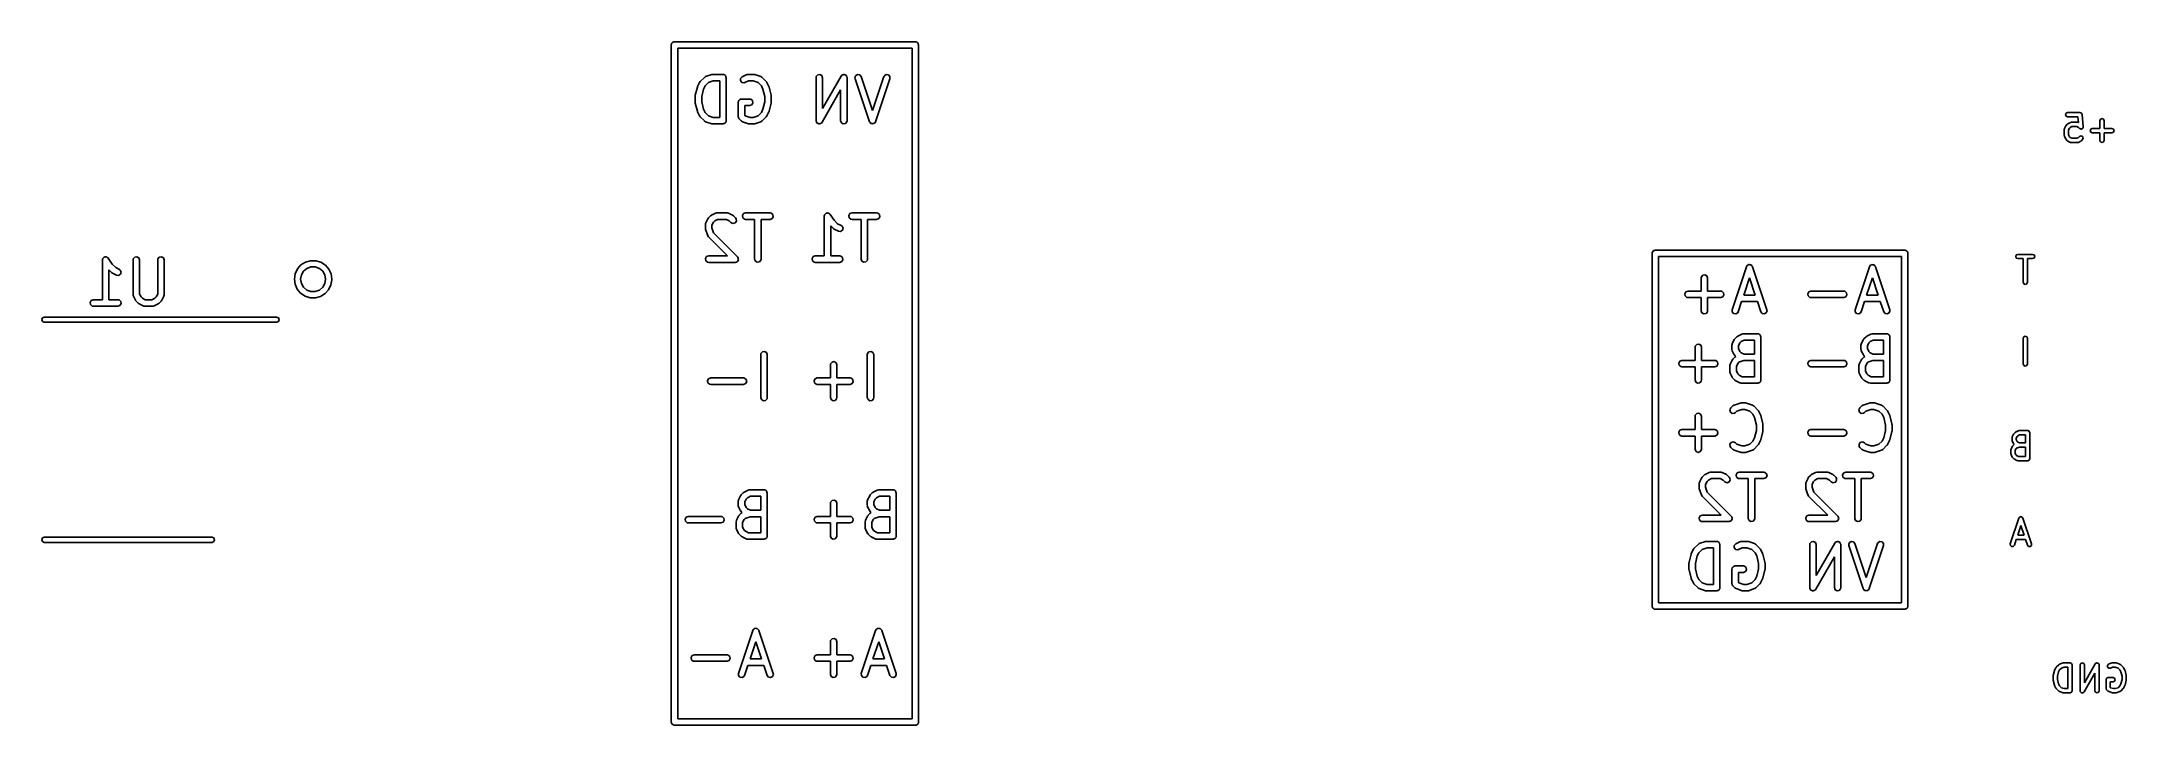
# Model space of a CAD drawing. Extents: x 3.92 to 5.83, y -3.27 to -2.64.
import ezdxf

# ---------------------------------------------------------------- set-up
doc = ezdxf.new("R2010")
doc.units = 0
doc.header["$MEASUREMENT"] = 0
doc.layers.add('BLACK', color=7, linetype='CONTINUOUS')

msp = doc.modelspace()

# ---------------------------------------------------------------- linework, layer by layer
at = {"layer": 'BLACK', "linetype": 'CONTINUOUS'}
for p, q in [((4.49705, -2.64764), (4.49711, -2.64725)), ((4.49705, -3.26772), (4.49705, -2.64764)), ((4.49709, -2.64713), (4.49716, -2.64701)), ((4.49711, -2.64725), (4.49709, -2.64713)), ((4.49716, -2.64701), (4.49723, -2.64663)), ((4.49723, -2.64663), (4.49772, -2.64604)), ((4.49772, -2.64604), (4.4981, -2.64538)), ((4.4981, -2.64538), (4.49835, -2.64528)), ((4.49835, -2.64528), (4.49852, -2.64508)), ((4.49852, -2.64508), (4.49928, -2.64495)), ((4.49928, -2.64495), (4.5, -2.64469)), ((4.5, -2.64469), (4.72047, -2.64469)), ((4.50295, -2.65059), (4.50295, -3.26476)), ((4.71752, -2.65059), (4.50295, -2.65059)), ((4.71752, -3.26476), (4.71752, -2.65059)), ((4.72047, -2.64469), (4.72086, -2.64475)), ((4.72086, -2.64475), (4.72099, -2.64473)), ((4.72099, -2.64473), (4.7211, -2.6448)), ((4.7211, -2.6448), (4.72148, -2.64486)), ((4.72148, -2.64486), (4.72207, -2.64536)), ((4.72207, -2.64536), (4.72273, -2.64574)), ((4.72273, -2.64574), (4.72283, -2.64599)), ((4.72283, -2.64599), (4.72303, -2.64616)), ((4.72303, -2.64616), (4.72316, -2.64692)), ((4.72316, -2.64692), (4.72343, -2.64764)), ((4.72343, -2.64764), (4.72343, -3.26772)), ((4.51907, -2.69381), (4.52094, -2.68631)), ((4.52094, -2.68631), (4.52115, -2.68585)), ((4.52115, -2.68585), (4.52117, -2.68571)), ((4.52117, -2.68571), (4.52304, -2.68196)), ((4.52304, -2.68196), (4.52357, -2.68125)), ((4.52357, -2.68125), (4.5236, -2.68119)), ((4.5236, -2.68119), (4.52735, -2.67744)), ((4.5266, -2.68806), (4.52489, -2.69489)), ((4.52811, -2.68503), (4.5266, -2.68806)), ((4.52735, -2.67744), (4.52819, -2.67685)), ((4.53103, -2.68211), (4.52811, -2.68503)), ((4.52819, -2.67685), (4.52836, -2.67684)), ((4.52836, -2.67684), (4.5285, -2.67673)), ((4.5285, -2.67673), (4.53412, -2.67485)), ((4.53554, -2.68061), (4.53103, -2.68211)), ((4.53412, -2.67485), (4.535, -2.67472)), ((4.535, -2.67472), (4.53506, -2.6747)), ((4.53506, -2.6747), (4.54443, -2.6747)), ((4.54148, -2.68061), (4.53554, -2.68061)), ((4.54148, -2.71407), (4.54148, -2.68061)), ((4.54443, -2.6747), (4.54482, -2.67477)), ((4.54482, -2.67477), (4.54494, -2.67474)), ((4.54494, -2.67474), (4.54506, -2.67481)), ((4.54506, -2.67481), (4.54544, -2.67488)), ((4.54544, -2.67488), (4.54603, -2.67537)), ((4.54603, -2.67537), (4.54669, -2.67575)), ((4.54669, -2.67575), (4.54678, -2.67601)), ((4.54678, -2.67601), (4.54699, -2.67618)), ((4.54699, -2.67618), (4.54712, -2.67693)), ((4.54712, -2.67693), (4.54738, -2.67765)), ((4.54738, -2.67765), (4.54738, -2.71702)), ((4.56035, -2.68037), (4.56047, -2.67835)), ((4.56155, -2.68199), (4.56035, -2.68037)), ((4.56047, -2.67835), (4.56186, -2.67689)), ((4.56352, -2.68246), (4.56155, -2.68199)), ((4.56186, -2.67689), (4.56561, -2.67501)), ((4.5645, -2.68217), (4.56352, -2.68246)), ((4.56763, -2.68061), (4.5645, -2.68217)), ((4.56561, -2.67501), (4.56659, -2.67472)), ((4.56659, -2.67472), (4.56676, -2.67476)), ((4.56676, -2.67476), (4.56693, -2.6747)), ((4.56693, -2.6747), (4.57255, -2.6747)), ((4.57207, -2.68061), (4.56763, -2.68061)), ((4.57658, -2.68211), (4.57207, -2.68061)), ((4.57255, -2.6747), (4.57342, -2.67485)), ((4.57342, -2.67485), (4.57349, -2.67485)), ((4.57349, -2.67485), (4.57911, -2.67673)), ((4.5795, -2.68503), (4.57658, -2.68211)), ((4.57911, -2.67673), (4.58001, -2.67721)), ((4.58102, -2.68806), (4.5795, -2.68503)), ((4.58001, -2.67721), (4.58011, -2.67737)), ((4.58011, -2.67737), (4.58027, -2.67744)), ((4.58027, -2.67744), (4.58402, -2.68119)), ((4.58272, -2.69489), (4.58102, -2.68806)), ((4.58402, -2.68119), (4.58452, -2.68191)), ((4.58452, -2.68191), (4.58457, -2.68196)), ((4.58457, -2.68196), (4.58644, -2.68571)), ((4.58644, -2.68571), (4.58659, -2.68619)), ((4.58659, -2.68619), (4.58667, -2.68631)), ((4.58667, -2.68631), (4.58854, -2.69381)), ((4.62959, -2.67765), (4.62977, -2.67664)), ((4.62959, -2.71702), (4.62959, -2.67765)), ((4.62977, -2.67664), (4.63107, -2.6751)), ((4.63107, -2.6751), (4.63306, -2.67474)), ((4.63306, -2.67474), (4.63481, -2.67575)), ((4.63481, -2.67575), (4.6355, -2.67765)), ((4.65209, -2.68877), (4.63511, -2.71849)), ((4.6355, -2.7059), (4.65248, -2.67619)), ((4.6355, -2.67765), (4.6355, -2.7059)), ((4.65209, -2.71702), (4.65209, -2.68877)), ((4.65248, -2.67619), (4.65314, -2.6754)), ((4.65314, -2.6754), (4.65339, -2.6753)), ((4.65339, -2.6753), (4.65357, -2.6751)), ((4.65357, -2.6751), (4.65432, -2.67496)), ((4.65432, -2.67496), (4.65503, -2.6747)), ((4.65503, -2.6747), (4.65529, -2.67479)), ((4.65529, -2.67479), (4.65556, -2.67474)), ((4.65556, -2.67474), (4.65621, -2.67513)), ((4.65621, -2.67513), (4.65693, -2.67538)), ((4.65693, -2.67538), (4.65707, -2.67562)), ((4.65707, -2.67562), (4.65731, -2.67575)), ((4.65731, -2.67575), (4.65757, -2.67647)), ((4.65757, -2.67647), (4.65795, -2.67713)), ((4.65795, -2.67713), (4.6579, -2.6774)), ((4.6579, -2.6774), (4.658, -2.67765)), ((4.658, -2.67765), (4.658, -2.71702)), ((4.66521, -2.67757), (4.66596, -2.67569)), ((4.66537, -2.67859), (4.66521, -2.67757)), ((4.67849, -2.71796), (4.66537, -2.67859)), ((4.66596, -2.67569), (4.66773, -2.67473)), ((4.66773, -2.67473), (4.66971, -2.67514)), ((4.66971, -2.67514), (4.67097, -2.67672)), ((4.67097, -2.67672), (4.68129, -2.70769)), ((4.68129, -2.70769), (4.69161, -2.67672)), ((4.69721, -2.67859), (4.68409, -2.71796)), ((4.69161, -2.67672), (4.6921, -2.67582)), ((4.6921, -2.67582), (4.69382, -2.67476)), ((4.69382, -2.67476), (4.69582, -2.67506)), ((4.69582, -2.67506), (4.69716, -2.67657)), ((4.69716, -2.67657), (4.69721, -2.67859)), ((4.51898, -2.69453), (4.51908, -2.69395)), ((4.51898, -2.70015), (4.51898, -2.69453)), ((4.51903, -2.70028), (4.51898, -2.70015)), ((4.51907, -2.70087), (4.51903, -2.70028)), ((4.51908, -2.69395), (4.51907, -2.69381)), ((4.52094, -2.70837), (4.51907, -2.70087)), ((4.52102, -2.70848), (4.52094, -2.70837)), ((4.52117, -2.70897), (4.52102, -2.70848)), ((4.52304, -2.71272), (4.52117, -2.70897)), ((4.52489, -2.69489), (4.52489, -2.69979)), ((4.52489, -2.69979), (4.5266, -2.70662)), ((4.5266, -2.70662), (4.52811, -2.70965)), ((4.55835, -2.70015), (4.55842, -2.69977)), ((4.55835, -2.71327), (4.55835, -2.70015)), ((4.5584, -2.69964), (4.55846, -2.69952)), ((4.55842, -2.69977), (4.5584, -2.69964)), ((4.55846, -2.69952), (4.55853, -2.69914)), ((4.55853, -2.69914), (4.55902, -2.69855)), ((4.55902, -2.69855), (4.55941, -2.69789)), ((4.55941, -2.69789), (4.55966, -2.6978)), ((4.55966, -2.6978), (4.55983, -2.69759)), ((4.55983, -2.69759), (4.56058, -2.69746)), ((4.56058, -2.69746), (4.5613, -2.6972)), ((4.5613, -2.6972), (4.5688, -2.6972)), ((4.5688, -2.7031), (4.56426, -2.7031)), ((4.56426, -2.7031), (4.56426, -2.71205)), ((4.5688, -2.6972), (4.56981, -2.69738)), ((4.5707, -2.70241), (4.5688, -2.7031)), ((4.56981, -2.69738), (4.57136, -2.69867)), ((4.57171, -2.70066), (4.5707, -2.70241)), ((4.57136, -2.69867), (4.57171, -2.70066)), ((4.5795, -2.70965), (4.58102, -2.70662)), ((4.58102, -2.70662), (4.58272, -2.69979)), ((4.58272, -2.69979), (4.58272, -2.69489)), ((4.58644, -2.70897), (4.58457, -2.71272)), ((4.58646, -2.70883), (4.58644, -2.70897)), ((4.58667, -2.70837), (4.58646, -2.70883)), ((4.58854, -2.70087), (4.58667, -2.70837)), ((4.58863, -2.70015), (4.58853, -2.70073)), ((4.58853, -2.70073), (4.58854, -2.70087)), ((4.58854, -2.69381), (4.58858, -2.6944)), ((4.58858, -2.6944), (4.58863, -2.69453)), ((4.58863, -2.69453), (4.58863, -2.70015)), ((4.52309, -2.71276), (4.52304, -2.71272)), ((4.5236, -2.71349), (4.52309, -2.71276)), ((4.52735, -2.71724), (4.5236, -2.71349)), ((4.52751, -2.71731), (4.52735, -2.71724)), ((4.5276, -2.71746), (4.52751, -2.71731)), ((4.5285, -2.71795), (4.5276, -2.71746)), ((4.52811, -2.70965), (4.53103, -2.71257)), ((4.53412, -2.71982), (4.5285, -2.71795)), ((4.53103, -2.71257), (4.53554, -2.71407)), ((4.53419, -2.71982), (4.53412, -2.71982)), ((4.53506, -2.71998), (4.53419, -2.71982)), ((4.54443, -2.71998), (4.53506, -2.71998)), ((4.53554, -2.71407), (4.54148, -2.71407)), ((4.54515, -2.71971), (4.54443, -2.71998)), ((4.54591, -2.71958), (4.54515, -2.71971)), ((4.54608, -2.71938), (4.54591, -2.71958)), ((4.54633, -2.71928), (4.54608, -2.71938)), ((4.54671, -2.71862), (4.54633, -2.71928)), ((4.54721, -2.71803), (4.54671, -2.71862)), ((4.54727, -2.71765), (4.54721, -2.71803)), ((4.54734, -2.71754), (4.54727, -2.71765)), ((4.54738, -2.71702), (4.54732, -2.71741)), ((4.54732, -2.71741), (4.54734, -2.71754)), ((4.55857, -2.71388), (4.55835, -2.71327)), ((4.55863, -2.71452), (4.55857, -2.71388)), ((4.559, -2.71505), (4.55863, -2.71452)), ((4.55904, -2.71517), (4.559, -2.71505)), ((4.55911, -2.71521), (4.55904, -2.71517)), ((4.55922, -2.71536), (4.55911, -2.71521)), ((4.56109, -2.71724), (4.55922, -2.71536)), ((4.56125, -2.71731), (4.56109, -2.71724)), ((4.56134, -2.71746), (4.56125, -2.71731)), ((4.56225, -2.71795), (4.56134, -2.71746)), ((4.56787, -2.71982), (4.56225, -2.71795)), ((4.56426, -2.71205), (4.56477, -2.71257)), ((4.56477, -2.71257), (4.56928, -2.71407)), ((4.56793, -2.71982), (4.56787, -2.71982)), ((4.5688, -2.71998), (4.56793, -2.71982)), ((4.57255, -2.71998), (4.5688, -2.71998)), ((4.56928, -2.71407), (4.57207, -2.71407)), ((4.57207, -2.71407), (4.57658, -2.71257)), ((4.57261, -2.71995), (4.57255, -2.71998)), ((4.57349, -2.71982), (4.57261, -2.71995)), ((4.57911, -2.71795), (4.57349, -2.71982)), ((4.57658, -2.71257), (4.5795, -2.70965)), ((4.57925, -2.71784), (4.57911, -2.71795)), ((4.57943, -2.71782), (4.57925, -2.71784)), ((4.58027, -2.71724), (4.57943, -2.71782)), ((4.58402, -2.71349), (4.58027, -2.71724)), ((4.58404, -2.71343), (4.58402, -2.71349)), ((4.58457, -2.71272), (4.58404, -2.71343)), ((4.62969, -2.71728), (4.62959, -2.71702)), ((4.62964, -2.71755), (4.62969, -2.71728)), ((4.63002, -2.71821), (4.62964, -2.71755)), ((4.63028, -2.71892), (4.63002, -2.71821)), ((4.63052, -2.71906), (4.63028, -2.71892)), ((4.63066, -2.71929), (4.63052, -2.71906)), ((4.63137, -2.71955), (4.63066, -2.71929)), ((4.63203, -2.71993), (4.63137, -2.71955)), ((4.6323, -2.71988), (4.63203, -2.71993)), ((4.63256, -2.71998), (4.6323, -2.71988)), ((4.63327, -2.71971), (4.63256, -2.71998)), ((4.63402, -2.71958), (4.63327, -2.71971)), ((4.6342, -2.71937), (4.63402, -2.71958)), ((4.63445, -2.71928), (4.6342, -2.71937)), ((4.63511, -2.71849), (4.63445, -2.71928)), ((4.65278, -2.71892), (4.65209, -2.71702)), ((4.65453, -2.71993), (4.65278, -2.71892)), ((4.65652, -2.71958), (4.65453, -2.71993)), ((4.65782, -2.71803), (4.65652, -2.71958)), ((4.658, -2.71702), (4.65782, -2.71803)), ((4.67854, -2.71802), (4.67849, -2.71796)), ((4.67854, -2.71811), (4.67854, -2.71802)), ((4.67916, -2.71881), (4.67854, -2.71811)), ((4.67974, -2.71954), (4.67916, -2.71881)), ((4.67983, -2.71956), (4.67974, -2.71954)), ((4.67988, -2.71962), (4.67983, -2.71956)), ((4.68081, -2.71976), (4.67988, -2.71962)), ((4.68172, -2.71994), (4.68081, -2.71976)), ((4.6818, -2.7199), (4.68172, -2.71994)), ((4.68188, -2.71992), (4.6818, -2.7199)), ((4.68268, -2.71943), (4.68188, -2.71992)), ((4.6835, -2.71898), (4.68268, -2.71943)), ((4.68353, -2.7189), (4.6835, -2.71898)), ((4.6836, -2.71886), (4.68353, -2.7189)), ((4.68409, -2.71796), (4.6836, -2.71886)), ((5.77193, -2.72497), (5.77211, -2.72455)), ((5.77193, -2.7306), (5.77193, -2.72497)), ((5.77211, -2.72455), (5.77214, -2.72409)), ((5.77214, -2.72409), (5.77327, -2.72184)), ((5.77306, -2.71147), (5.77364, -2.71008)), ((5.77364, -2.71287), (5.77306, -2.71147)), ((5.77327, -2.72184), (5.77351, -2.72163)), ((5.77351, -2.72163), (5.77364, -2.72133)), ((5.77364, -2.71008), (5.77503, -2.70951)), ((5.77503, -2.71344), (5.77364, -2.71287)), ((5.77364, -2.72133), (5.77476, -2.72021)), ((5.77476, -2.72021), (5.77506, -2.72008)), ((5.77503, -2.70951), (5.78628, -2.70951)), ((5.7845, -2.71344), (5.77503, -2.71344)), ((5.77506, -2.72008), (5.77527, -2.71984)), ((5.77527, -2.71984), (5.77752, -2.71871)), ((5.77665, -2.72389), (5.77587, -2.72544)), ((5.77587, -2.72544), (5.77587, -2.73013)), ((5.77732, -2.72322), (5.77665, -2.72389)), ((5.77887, -2.72244), (5.77732, -2.72322)), ((5.77752, -2.71871), (5.77798, -2.71868)), ((5.77798, -2.71868), (5.7784, -2.7185)), ((5.7784, -2.7185), (5.78403, -2.7185)), ((5.78356, -2.72244), (5.77887, -2.72244)), ((5.78511, -2.72322), (5.78356, -2.72244)), ((5.78403, -2.7185), (5.78445, -2.71868)), ((5.78445, -2.71868), (5.78491, -2.71871)), ((5.78503, -2.71877), (5.7845, -2.71344)), ((5.78491, -2.71871), (5.78503, -2.71877)), ((5.78601, -2.72411), (5.78511, -2.72322)), ((5.78611, -2.72415), (5.78601, -2.72411)), ((5.78616, -2.72425), (5.78611, -2.72415)), ((5.78679, -2.72444), (5.78616, -2.72425)), ((5.78628, -2.70951), (5.78689, -2.70976)), ((5.7874, -2.72469), (5.78679, -2.72444)), ((5.78689, -2.70976), (5.78752, -2.70995)), ((5.7875, -2.72465), (5.7874, -2.72469)), ((5.7876, -2.72468), (5.7875, -2.72465)), ((5.78752, -2.70995), (5.78757, -2.71004)), ((5.78757, -2.71004), (5.78767, -2.71008)), ((5.78818, -2.72437), (5.7876, -2.72468)), ((5.78767, -2.71008), (5.78792, -2.71069)), ((5.78792, -2.71069), (5.78824, -2.71128)), ((5.78879, -2.72411), (5.78818, -2.72437)), ((5.78824, -2.71128), (5.78936, -2.72253)), ((5.78883, -2.72402), (5.78879, -2.72411)), ((5.78893, -2.72397), (5.78883, -2.72402)), ((5.78912, -2.72333), (5.78893, -2.72397)), ((5.78937, -2.72272), (5.78912, -2.72333)), ((5.78936, -2.72253), (5.78933, -2.72263)), ((5.78933, -2.72263), (5.78937, -2.72272)), ((5.79556, -2.7261), (5.79613, -2.7247)), ((5.79613, -2.72749), (5.79556, -2.7261)), ((5.79613, -2.7247), (5.79753, -2.72413)), ((5.79753, -2.72807), (5.79613, -2.72749)), ((5.79753, -2.72413), (5.80456, -2.72413)), ((5.80456, -2.72807), (5.79753, -2.72807)), ((5.80456, -2.7171), (5.80513, -2.71571)), ((5.80456, -2.72413), (5.80456, -2.7171)), ((5.80456, -2.7351), (5.80456, -2.72807)), ((5.80513, -2.71571), (5.80652, -2.71513)), ((5.80652, -2.71513), (5.80792, -2.71571)), ((5.80792, -2.71571), (5.80849, -2.7171)), ((5.80849, -2.7171), (5.80849, -2.72413)), ((5.80849, -2.72413), (5.81552, -2.72413)), ((5.81552, -2.72807), (5.80849, -2.72807)), ((5.80849, -2.72807), (5.80849, -2.7351)), ((5.81552, -2.72413), (5.81691, -2.7247)), ((5.81691, -2.72749), (5.81552, -2.72807)), ((5.81691, -2.7247), (5.81749, -2.7261)), ((5.81749, -2.7261), (5.81691, -2.72749)), ((5.77211, -2.73102), (5.77193, -2.7306)), ((5.77214, -2.73148), (5.77211, -2.73102)), ((5.77327, -2.73373), (5.77214, -2.73148)), ((5.77351, -2.73394), (5.77327, -2.73373)), ((5.77364, -2.73424), (5.77351, -2.73394)), ((5.77476, -2.73536), (5.77364, -2.73424)), ((5.77506, -2.73549), (5.77476, -2.73536)), ((5.77527, -2.73573), (5.77506, -2.73549)), ((5.77752, -2.73686), (5.77527, -2.73573)), ((5.77587, -2.73013), (5.77665, -2.73168)), ((5.77665, -2.73168), (5.77732, -2.73235)), ((5.77732, -2.73235), (5.77887, -2.73313)), ((5.77798, -2.73689), (5.77752, -2.73686)), ((5.7784, -2.73706), (5.77798, -2.73689)), ((5.78403, -2.73706), (5.7784, -2.73706)), ((5.77887, -2.73313), (5.78356, -2.73313)), ((5.78356, -2.73313), (5.78511, -2.73235)), ((5.78445, -2.73689), (5.78403, -2.73706)), ((5.78491, -2.73686), (5.78445, -2.73689)), ((5.78716, -2.73573), (5.78491, -2.73686)), ((5.78511, -2.73235), (5.78601, -2.73145)), ((5.78601, -2.73145), (5.7874, -2.73088)), ((5.78737, -2.73549), (5.78716, -2.73573)), ((5.78767, -2.73536), (5.78737, -2.73549)), ((5.7874, -2.73088), (5.78879, -2.73145)), ((5.78879, -2.73424), (5.78767, -2.73536)), ((5.78879, -2.73145), (5.78937, -2.73285)), ((5.78937, -2.73285), (5.78879, -2.73424)), ((5.80513, -2.73649), (5.80456, -2.7351)), ((5.80652, -2.73706), (5.80513, -2.73649)), ((5.80792, -2.73649), (5.80652, -2.73706)), ((5.80849, -2.7351), (5.80792, -2.73649)), ((4.5311, -2.80609), (4.53297, -2.80421)), ((4.53297, -2.80421), (4.53369, -2.80371)), ((4.53369, -2.80371), (4.53374, -2.80366)), ((4.53374, -2.80366), (4.53749, -2.80178)), ((4.53749, -2.80178), (4.53847, -2.80149)), ((4.53847, -2.80149), (4.53864, -2.80153)), ((4.53864, -2.80153), (4.53881, -2.80147)), ((4.53881, -2.80147), (4.54818, -2.80147)), ((4.54818, -2.80147), (4.54919, -2.80165)), ((4.54919, -2.80165), (4.54933, -2.80176)), ((4.54933, -2.80176), (4.5495, -2.80178)), ((4.5495, -2.80178), (4.55325, -2.80366)), ((4.55325, -2.80366), (4.55396, -2.80418)), ((4.55396, -2.80418), (4.55402, -2.80421)), ((4.55402, -2.80421), (4.55589, -2.80609)), ((4.56215, -2.80391), (4.56316, -2.80216)), ((4.5625, -2.8059), (4.56215, -2.80391)), ((4.56316, -2.80216), (4.56505, -2.80147)), ((4.56505, -2.80147), (4.58755, -2.80147)), ((4.58755, -2.80147), (4.58856, -2.80165)), ((4.58856, -2.80165), (4.59011, -2.80295)), ((4.59011, -2.80295), (4.59046, -2.80494)), ((4.63709, -2.80442), (4.63727, -2.80341)), ((4.63709, -2.84084), (4.63709, -2.80442)), ((4.63727, -2.80341), (4.63738, -2.80328)), ((4.63738, -2.80328), (4.6374, -2.80312)), ((4.6374, -2.80312), (4.63802, -2.80252)), ((4.63802, -2.80252), (4.63857, -2.80187)), ((4.63857, -2.80187), (4.63874, -2.80184)), ((4.63874, -2.80184), (4.63886, -2.80172)), ((4.63886, -2.80172), (4.63971, -2.80167)), ((4.63971, -2.80167), (4.64056, -2.80152)), ((4.64056, -2.80152), (4.6407, -2.8016)), ((4.6407, -2.8016), (4.64087, -2.80159)), ((4.64087, -2.80159), (4.64156, -2.8021)), ((4.64156, -2.8021), (4.64231, -2.80253)), ((4.64231, -2.80253), (4.64236, -2.80269)), ((4.64236, -2.80269), (4.6425, -2.80279)), ((4.6425, -2.80279), (4.64609, -2.80817)), ((4.65963, -2.80391), (4.66064, -2.80216)), ((4.65998, -2.8059), (4.65963, -2.80391)), ((4.66064, -2.80216), (4.66254, -2.80147)), ((4.66254, -2.80147), (4.68504, -2.80147)), ((4.68504, -2.80147), (4.68605, -2.80165)), ((4.68605, -2.80165), (4.6876, -2.80295)), ((4.6876, -2.80295), (4.68795, -2.80494)), ((4.52836, -2.81192), (4.52853, -2.81091)), ((4.52836, -2.81567), (4.52836, -2.81192)), ((4.52838, -2.81573), (4.52836, -2.81567)), ((4.52851, -2.81661), (4.52838, -2.81573)), ((4.53038, -2.82223), (4.52851, -2.81661)), ((4.52853, -2.81091), (4.52865, -2.81078)), ((4.52865, -2.81078), (4.52867, -2.8106)), ((4.52867, -2.8106), (4.53054, -2.80685)), ((4.53049, -2.82237), (4.53038, -2.82223)), ((4.53051, -2.82255), (4.53049, -2.82237)), ((4.5311, -2.82339), (4.53051, -2.82255)), ((4.53054, -2.80685), (4.53107, -2.80614)), ((4.53107, -2.80614), (4.5311, -2.80609)), ((4.54855, -2.84084), (4.5311, -2.82339)), ((4.53561, -2.80992), (4.53426, -2.81262)), ((4.53426, -2.81262), (4.53426, -2.81519)), ((4.53426, -2.81519), (4.53576, -2.8197)), ((4.53681, -2.80873), (4.53561, -2.80992)), ((4.53576, -2.8197), (4.55777, -2.84171)), ((4.5395, -2.80738), (4.53681, -2.80873)), ((4.54748, -2.80738), (4.5395, -2.80738)), ((4.55018, -2.80873), (4.54748, -2.80738)), ((4.55172, -2.81026), (4.55018, -2.80873)), ((4.55355, -2.81112), (4.55172, -2.81026)), ((4.5555, -2.81059), (4.55355, -2.81112)), ((4.55666, -2.80894), (4.5555, -2.81059)), ((4.55589, -2.80609), (4.55648, -2.80693)), ((4.55648, -2.80693), (4.55666, -2.80894)), ((4.56404, -2.8072), (4.5625, -2.8059)), ((4.56505, -2.80738), (4.56404, -2.8072)), ((4.57335, -2.80738), (4.56505, -2.80738)), ((4.57335, -2.84379), (4.57335, -2.80738)), ((4.58755, -2.80738), (4.57926, -2.80738)), ((4.57926, -2.80738), (4.57926, -2.84379)), ((4.58945, -2.80669), (4.58755, -2.80738)), ((4.59046, -2.80494), (4.58945, -2.80669)), ((4.64546, -2.81589), (4.643, -2.81343)), ((4.643, -2.81343), (4.643, -2.84084)), ((4.64551, -2.81591), (4.64546, -2.81589)), ((4.64622, -2.81644), (4.64551, -2.81591)), ((4.64609, -2.80817), (4.64929, -2.81137)), ((4.64997, -2.81831), (4.64622, -2.81644)), ((4.64929, -2.81137), (4.65261, -2.81303)), ((4.65198, -2.81854), (4.64997, -2.81831)), ((4.65367, -2.81743), (4.65198, -2.81854)), ((4.65261, -2.81303), (4.65344, -2.81364)), ((4.65344, -2.81364), (4.65424, -2.8155)), ((4.65424, -2.8155), (4.65367, -2.81743)), ((4.66153, -2.8072), (4.65998, -2.8059)), ((4.66254, -2.80738), (4.66153, -2.8072)), ((4.67084, -2.80738), (4.66254, -2.80738)), ((4.67084, -2.84379), (4.67084, -2.80738)), ((4.68504, -2.80738), (4.67674, -2.80738)), ((4.67674, -2.80738), (4.67674, -2.84379)), ((4.68694, -2.80669), (4.68504, -2.80738)), ((4.68795, -2.80494), (4.68694, -2.80669)), ((3.97673, -2.84327), (3.97735, -2.84268)), ((3.97735, -2.84268), (3.9779, -2.84202)), ((3.9779, -2.84202), (3.97807, -2.842)), ((3.97807, -2.842), (3.97819, -2.84188)), ((3.97819, -2.84188), (3.97905, -2.84182)), ((3.97905, -2.84182), (3.97989, -2.84167)), ((3.97989, -2.84167), (3.98004, -2.84176)), ((3.98004, -2.84176), (3.98021, -2.84175)), ((3.98021, -2.84175), (3.9809, -2.84226)), ((3.9809, -2.84226), (3.98164, -2.84268)), ((3.98164, -2.84268), (3.9817, -2.84284)), ((4.00472, -2.84357), (4.00602, -2.84202)), ((4.00602, -2.84202), (4.00801, -2.84167)), ((4.00801, -2.84167), (4.00976, -2.84268)), ((4.00976, -2.84268), (4.01045, -2.84458)), ((4.02722, -2.84357), (4.02852, -2.84202)), ((4.02852, -2.84202), (4.03051, -2.84167)), ((4.03051, -2.84167), (4.03226, -2.84268)), ((4.03226, -2.84268), (4.03295, -2.84458)), ((4.5284, -2.84328), (4.52941, -2.84153)), ((4.52941, -2.84153), (4.53131, -2.84084)), ((4.53131, -2.84084), (4.54855, -2.84084)), ((4.55777, -2.84171), (4.55814, -2.84223)), ((4.55814, -2.84223), (4.55824, -2.84232)), ((4.55824, -2.84232), (4.55825, -2.8424)), ((4.55825, -2.8424), (4.55836, -2.84255)), ((4.55836, -2.84255), (4.55843, -2.84343)), ((4.62589, -2.84328), (4.6269, -2.84153)), ((4.6269, -2.84153), (4.6288, -2.84084)), ((4.6288, -2.84084), (4.63709, -2.84084)), ((4.643, -2.84084), (4.65129, -2.84084)), ((4.65129, -2.84084), (4.6523, -2.84102)), ((4.6523, -2.84102), (4.65385, -2.84232)), ((4.65385, -2.84232), (4.6542, -2.84431)), ((5.39469, -2.83858), (5.39475, -2.8382)), ((5.39469, -3.16142), (5.39469, -2.83858)), ((5.39473, -2.83807), (5.3948, -2.83796)), ((5.39475, -2.8382), (5.39473, -2.83807)), ((5.3948, -2.83796), (5.39486, -2.83757)), ((5.39486, -2.83757), (5.39536, -2.83699)), ((5.39536, -2.83699), (5.39574, -2.83632)), ((5.39574, -2.83632), (5.39599, -2.83623)), ((5.39599, -2.83623), (5.39616, -2.83603)), ((5.39616, -2.83603), (5.39692, -2.83589)), ((5.39692, -2.83589), (5.39764, -2.83563)), ((5.39764, -2.83563), (5.62598, -2.83563)), ((5.40059, -2.84154), (5.40059, -3.15846)), ((5.62303, -2.84154), (5.40059, -2.84154)), ((5.62303, -3.15846), (5.62303, -2.84154)), ((5.62598, -2.83563), (5.62637, -2.8357)), ((5.62637, -2.8357), (5.6265, -2.83567)), ((5.6265, -2.83567), (5.62661, -2.83574)), ((5.62661, -2.83574), (5.62699, -2.83581)), ((5.62699, -2.83581), (5.62758, -2.8363)), ((5.62758, -2.8363), (5.62825, -2.83668)), ((5.62825, -2.83668), (5.62834, -2.83694)), ((5.62834, -2.83694), (5.62854, -2.83711)), ((5.62854, -2.83711), (5.62867, -2.83786)), ((5.62867, -2.83786), (5.62894, -2.83858)), ((5.62894, -2.83858), (5.62894, -3.16142)), ((5.7275, -2.84139), (5.72808, -2.84)), ((5.72808, -2.84279), (5.7275, -2.84139)), ((5.72808, -2.84), (5.72947, -2.83943)), ((5.72947, -2.83943), (5.74297, -2.83943)), ((5.74297, -2.83943), (5.74436, -2.84)), ((5.74436, -2.84), (5.74494, -2.84139)), ((5.74494, -2.84139), (5.74436, -2.84279)), ((3.97642, -2.84458), (3.9766, -2.84357)), ((3.97642, -2.881), (3.97642, -2.84458)), ((3.9766, -2.84357), (3.97671, -2.84344)), ((3.97671, -2.84344), (3.97673, -2.84327)), ((3.9817, -2.84284), (3.98183, -2.84294)), ((3.98183, -2.84294), (3.98542, -2.84833)), ((3.98479, -2.85604), (3.98233, -2.85359)), ((3.98233, -2.85359), (3.98233, -2.881)), ((3.98485, -2.85607), (3.98479, -2.85604)), ((3.98556, -2.8566), (3.98485, -2.85607)), ((3.98542, -2.84833), (3.98863, -2.85153)), ((3.98931, -2.85847), (3.98556, -2.8566)), ((3.98863, -2.85153), (3.99195, -2.85319)), ((3.99131, -2.8587), (3.98931, -2.85847)), ((3.993, -2.85759), (3.99131, -2.8587)), ((3.99195, -2.85319), (3.99277, -2.8538)), ((3.99277, -2.8538), (3.99357, -2.85565)), ((3.99357, -2.85565), (3.993, -2.85759)), ((4.00455, -2.84458), (4.00472, -2.84357)), ((4.00455, -2.87645), (4.00455, -2.84458)), ((4.01045, -2.84458), (4.01045, -2.87576)), ((4.02704, -2.84458), (4.02722, -2.84357)), ((4.02704, -2.87576), (4.02704, -2.84458)), ((4.03295, -2.84458), (4.03295, -2.87645)), ((4.15214, -2.862), (4.15289, -2.85719)), ((4.15289, -2.85719), (4.15496, -2.85279)), ((4.15496, -2.85279), (4.15818, -2.84915)), ((4.15856, -2.8583), (4.15788, -2.8622)), ((4.15818, -2.84915), (4.16229, -2.84655)), ((4.16055, -2.85487), (4.15856, -2.8583)), ((4.16358, -2.85232), (4.16055, -2.85487)), ((4.16229, -2.84655), (4.16696, -2.84522)), ((4.16731, -2.85096), (4.16358, -2.85232)), ((4.16696, -2.84522), (4.17183, -2.84525)), ((4.17127, -2.85096), (4.16731, -2.85096)), ((4.175, -2.85232), (4.17127, -2.85096)), ((4.17183, -2.84525), (4.17648, -2.84664)), ((4.17804, -2.85487), (4.175, -2.85232)), ((4.17648, -2.84664), (4.18056, -2.84928)), ((4.18002, -2.8583), (4.17804, -2.85487)), ((4.18071, -2.8622), (4.18002, -2.8583)), ((4.18056, -2.84928), (4.18374, -2.85297)), ((4.18374, -2.85297), (4.18575, -2.85739)), ((4.18575, -2.85739), (4.18644, -2.8622)), ((4.52875, -2.84527), (4.5284, -2.84328)), ((4.5303, -2.84657), (4.52875, -2.84527)), ((4.53131, -2.84675), (4.5303, -2.84657)), ((4.55568, -2.84675), (4.53131, -2.84675)), ((4.55652, -2.84644), (4.55568, -2.84675)), ((4.55737, -2.84621), (4.55652, -2.84644)), ((4.55745, -2.8461), (4.55737, -2.84621)), ((4.55758, -2.84606), (4.55745, -2.8461)), ((4.55802, -2.84529), (4.55758, -2.84606)), ((4.55853, -2.84456), (4.55802, -2.84529)), ((4.55843, -2.84343), (4.55859, -2.84431)), ((4.55859, -2.84431), (4.55852, -2.84442)), ((4.55852, -2.84442), (4.55853, -2.84456)), ((4.57404, -2.84569), (4.57335, -2.84379)), ((4.57579, -2.8467), (4.57404, -2.84569)), ((4.57778, -2.84635), (4.57579, -2.8467)), ((4.57908, -2.8448), (4.57778, -2.84635)), ((4.57926, -2.84379), (4.57908, -2.8448)), ((4.62624, -2.84527), (4.62589, -2.84328)), ((4.62779, -2.84657), (4.62624, -2.84527)), ((4.6288, -2.84675), (4.62779, -2.84657)), ((4.65129, -2.84675), (4.6288, -2.84675)), ((4.65319, -2.84606), (4.65129, -2.84675)), ((4.6542, -2.84431), (4.65319, -2.84606)), ((4.67153, -2.84569), (4.67084, -2.84379)), ((4.67328, -2.8467), (4.67153, -2.84569)), ((4.67527, -2.84635), (4.67328, -2.8467)), ((4.67657, -2.8448), (4.67527, -2.84635)), ((4.67674, -2.84379), (4.67657, -2.8448)), ((5.43968, -2.86104), (5.43986, -2.86003)), ((5.43968, -2.87309), (5.43968, -2.86104)), ((5.43986, -2.86003), (5.44116, -2.85849)), ((5.44116, -2.85849), (5.44314, -2.85813)), ((5.44314, -2.85813), (5.44489, -2.85914)), ((5.44489, -2.85914), (5.44558, -2.86104)), ((5.44558, -2.86104), (5.44558, -2.87309)), ((5.46795, -2.8901), (5.48108, -2.85073)), ((5.48388, -2.86101), (5.4786, -2.87684)), ((5.48108, -2.85073), (5.48156, -2.84983)), ((5.48156, -2.84983), (5.48164, -2.84979)), ((5.48164, -2.84979), (5.48167, -2.84971)), ((5.48167, -2.84971), (5.48249, -2.84926)), ((5.48249, -2.84926), (5.48329, -2.84878)), ((5.48329, -2.84878), (5.48337, -2.84879)), ((5.48337, -2.84879), (5.48344, -2.84875)), ((5.48344, -2.84875), (5.48436, -2.84893)), ((5.48915, -2.87684), (5.48388, -2.86101)), ((5.48436, -2.84893), (5.48528, -2.84907)), ((5.48528, -2.84907), (5.48534, -2.84914)), ((5.48534, -2.84914), (5.48542, -2.84915)), ((5.48542, -2.84915), (5.486, -2.84988)), ((5.486, -2.84988), (5.48662, -2.85058)), ((5.48662, -2.85058), (5.48663, -2.85067)), ((5.48663, -2.85067), (5.48668, -2.85073)), ((5.48668, -2.85073), (5.4998, -2.8901)), ((5.58044, -2.8901), (5.59356, -2.85073)), ((5.59636, -2.86101), (5.59109, -2.87684)), ((5.59356, -2.85073), (5.59405, -2.84983)), ((5.59405, -2.84983), (5.59412, -2.84979)), ((5.59412, -2.84979), (5.59415, -2.84971)), ((5.59415, -2.84971), (5.59497, -2.84926)), ((5.59497, -2.84926), (5.59577, -2.84878)), ((5.59577, -2.84878), (5.59586, -2.84879)), ((5.59586, -2.84879), (5.59593, -2.84875)), ((5.59593, -2.84875), (5.59684, -2.84893)), ((5.60164, -2.87684), (5.59636, -2.86101)), ((5.59684, -2.84893), (5.59777, -2.84907)), ((5.59777, -2.84907), (5.59783, -2.84914)), ((5.59783, -2.84914), (5.59791, -2.84915)), ((5.59791, -2.84915), (5.59849, -2.84988)), ((5.59849, -2.84988), (5.59911, -2.85058)), ((5.59911, -2.85058), (5.59911, -2.85067)), ((5.59911, -2.85067), (5.59916, -2.85073)), ((5.59916, -2.85073), (5.61229, -2.8901)), ((5.72947, -2.84336), (5.72808, -2.84279)), ((5.73425, -2.84336), (5.72947, -2.84336)), ((5.73425, -2.86502), (5.73425, -2.84336)), ((5.74297, -2.84336), (5.73819, -2.84336)), ((5.73819, -2.84336), (5.73819, -2.86502)), ((5.74436, -2.84279), (5.74297, -2.84336)), ((4.00461, -2.87662), (4.00455, -2.87645)), ((4.00457, -2.87679), (4.00461, -2.87662)), ((4.00486, -2.87777), (4.00457, -2.87679)), ((4.00673, -2.88152), (4.00486, -2.87777)), ((4.01045, -2.87576), (4.0118, -2.87845)), ((4.0118, -2.87845), (4.013, -2.87965)), ((4.013, -2.87965), (4.0157, -2.881)), ((4.0218, -2.881), (4.0245, -2.87965)), ((4.0245, -2.87965), (4.02569, -2.87845)), ((4.02569, -2.87845), (4.02704, -2.87576)), ((4.03264, -2.87777), (4.03076, -2.88152)), ((4.03266, -2.8776), (4.03264, -2.87777)), ((4.03277, -2.87746), (4.03266, -2.8776)), ((4.03295, -2.87645), (4.03277, -2.87746)), ((4.15217, -2.8622), (4.15214, -2.862)), ((4.15278, -2.86682), (4.15217, -2.8622)), ((4.15473, -2.87127), (4.15278, -2.86682)), ((4.15786, -2.87499), (4.15473, -2.87127)), ((4.16191, -2.87768), (4.15786, -2.87499)), ((4.15788, -2.8622), (4.15856, -2.86611)), ((4.15856, -2.86611), (4.16055, -2.86954)), ((4.16055, -2.86954), (4.16358, -2.87209)), ((4.16655, -2.87913), (4.16191, -2.87768)), ((4.16358, -2.87209), (4.16731, -2.87345)), ((4.17141, -2.87922), (4.16655, -2.87913)), ((4.16731, -2.87345), (4.17127, -2.87345)), ((4.17127, -2.87345), (4.175, -2.87209)), ((4.1761, -2.87794), (4.17141, -2.87922)), ((4.175, -2.87209), (4.17804, -2.86954)), ((4.18024, -2.8754), (4.1761, -2.87794)), ((4.17804, -2.86954), (4.18002, -2.86611)), ((4.18002, -2.86611), (4.18071, -2.8622)), ((4.18351, -2.87179), (4.18024, -2.8754)), ((4.18563, -2.86742), (4.18351, -2.87179)), ((4.18643, -2.86262), (4.18563, -2.86742)), ((4.18644, -2.8622), (4.18643, -2.86262)), ((5.42473, -2.87553), (5.42574, -2.87378)), ((5.42508, -2.87752), (5.42473, -2.87553)), ((5.42662, -2.87882), (5.42508, -2.87752)), ((5.42574, -2.87378), (5.42763, -2.87309)), ((5.42763, -2.87899), (5.42662, -2.87882)), ((5.42763, -2.87309), (5.43968, -2.87309)), ((5.43968, -2.87899), (5.42763, -2.87899)), ((5.43968, -2.89104), (5.43968, -2.87899)), ((5.44558, -2.87309), (5.45763, -2.87309)), ((5.45763, -2.87899), (5.44558, -2.87899)), ((5.44558, -2.87899), (5.44558, -2.89104)), ((5.45763, -2.87309), (5.45864, -2.87327)), ((5.45953, -2.8783), (5.45763, -2.87899)), ((5.45864, -2.87327), (5.46019, -2.87456)), ((5.46054, -2.87655), (5.45953, -2.8783)), ((5.46019, -2.87456), (5.46054, -2.87655)), ((5.4786, -2.87684), (5.48915, -2.87684)), ((5.53721, -2.87553), (5.53822, -2.87378)), ((5.53756, -2.87752), (5.53721, -2.87553)), ((5.53911, -2.87882), (5.53756, -2.87752)), ((5.53822, -2.87378), (5.54012, -2.87309)), ((5.54012, -2.87899), (5.53911, -2.87882)), ((5.54012, -2.87309), (5.57012, -2.87309)), ((5.57012, -2.87899), (5.54012, -2.87899)), ((5.57012, -2.87309), (5.57113, -2.87327)), ((5.57201, -2.8783), (5.57012, -2.87899)), ((5.57113, -2.87327), (5.57267, -2.87456)), ((5.57302, -2.87655), (5.57201, -2.8783)), ((5.57267, -2.87456), (5.57302, -2.87655)), ((5.59109, -2.87684), (5.60164, -2.87684)), ((5.73483, -2.86641), (5.73425, -2.86502)), ((5.73622, -2.86699), (5.73483, -2.86641)), ((5.73761, -2.86641), (5.73622, -2.86699)), ((5.73819, -2.86502), (5.73761, -2.86641)), ((3.92087, -2.89921), (3.92156, -2.89754)), ((3.92156, -2.90088), (3.92087, -2.89921)), ((3.92156, -2.89754), (3.92323, -2.89685)), ((3.92323, -2.89685), (4.13583, -2.89685)), ((3.96522, -2.88344), (3.96623, -2.88169)), ((3.96557, -2.88543), (3.96522, -2.88344)), ((3.96712, -2.88673), (3.96557, -2.88543)), ((3.96623, -2.88169), (3.96813, -2.881)), ((3.96813, -2.8869), (3.96712, -2.88673)), ((3.96813, -2.881), (3.97642, -2.881)), ((3.99063, -2.8869), (3.96813, -2.8869)), ((3.98233, -2.881), (3.99063, -2.881)), ((3.99063, -2.881), (3.99164, -2.88118)), ((3.99252, -2.88621), (3.99063, -2.8869)), ((3.99164, -2.88118), (3.99318, -2.88248)), ((3.99353, -2.88446), (3.99252, -2.88621)), ((3.99318, -2.88248), (3.99353, -2.88446)), ((4.00678, -2.88157), (4.00673, -2.88152)), ((4.00729, -2.88229), (4.00678, -2.88157)), ((4.00916, -2.88417), (4.00729, -2.88229)), ((4.00922, -2.88419), (4.00916, -2.88417)), ((4.00993, -2.88472), (4.00922, -2.88419)), ((4.01368, -2.88659), (4.00993, -2.88472)), ((4.01385, -2.88661), (4.01368, -2.88659)), ((4.01399, -2.88673), (4.01385, -2.88661)), ((4.015, -2.8869), (4.01399, -2.88673)), ((4.0225, -2.8869), (4.015, -2.8869)), ((4.0157, -2.881), (4.0218, -2.881)), ((4.02266, -2.88684), (4.0225, -2.8869)), ((4.02283, -2.88689), (4.02266, -2.88684)), ((4.02382, -2.88659), (4.02283, -2.88689)), ((4.02757, -2.88472), (4.02382, -2.88659)), ((4.02761, -2.88467), (4.02757, -2.88472)), ((4.02833, -2.88417), (4.02761, -2.88467)), ((4.03021, -2.88229), (4.02833, -2.88417)), ((4.03024, -2.88223), (4.03021, -2.88229)), ((4.03076, -2.88152), (4.03024, -2.88223)), ((4.13583, -2.89685), (4.1375, -2.89754)), ((4.1375, -2.89754), (4.13819, -2.89921)), ((4.13819, -2.89921), (4.1375, -2.90088)), ((5.44037, -2.89294), (5.43968, -2.89104)), ((5.44212, -2.89395), (5.44037, -2.89294)), ((5.44411, -2.8936), (5.44212, -2.89395)), ((5.44541, -2.89205), (5.44411, -2.8936)), ((5.44558, -2.89104), (5.44541, -2.89205)), ((5.46801, -2.89212), (5.46795, -2.8901)), ((5.46935, -2.89364), (5.46801, -2.89212)), ((5.47135, -2.89393), (5.46935, -2.89364)), ((5.47307, -2.89287), (5.47135, -2.89393)), ((5.47355, -2.89197), (5.47307, -2.89287)), ((5.47663, -2.88274), (5.47355, -2.89197)), ((5.49112, -2.88274), (5.47663, -2.88274)), ((5.4942, -2.89197), (5.49112, -2.88274)), ((5.49545, -2.89355), (5.4942, -2.89197)), ((5.49743, -2.89396), (5.49545, -2.89355)), ((5.49921, -2.893), (5.49743, -2.89396)), ((5.49995, -2.89112), (5.49921, -2.893)), ((5.4998, -2.8901), (5.49995, -2.89112)), ((5.58049, -2.89212), (5.58044, -2.8901)), ((5.58183, -2.89364), (5.58049, -2.89212)), ((5.58383, -2.89393), (5.58183, -2.89364)), ((5.58555, -2.89287), (5.58383, -2.89393)), ((5.58604, -2.89197), (5.58555, -2.89287)), ((5.58912, -2.88274), (5.58604, -2.89197)), ((5.60361, -2.88274), (5.58912, -2.88274)), ((5.60669, -2.89197), (5.60361, -2.88274)), ((5.60794, -2.89355), (5.60669, -2.89197)), ((5.60992, -2.89396), (5.60794, -2.89355)), ((5.6117, -2.893), (5.60992, -2.89396)), ((5.61244, -2.89112), (5.6117, -2.893)), ((5.61229, -2.8901), (5.61244, -2.89112)), ((3.92323, -2.90157), (3.92156, -2.90088)), ((4.13583, -2.90157), (3.92323, -2.90157)), ((4.1375, -2.90088), (4.13583, -2.90157)), ((5.46811, -2.92123), (5.46999, -2.91748)), ((5.46999, -2.91748), (5.47051, -2.91677)), ((5.47051, -2.91677), (5.47054, -2.91672)), ((5.47054, -2.91672), (5.47242, -2.91484)), ((5.47242, -2.91484), (5.47314, -2.91433)), ((5.47314, -2.91433), (5.47318, -2.91429)), ((5.47318, -2.91429), (5.47693, -2.91241)), ((5.47895, -2.91801), (5.47625, -2.91936)), ((5.47693, -2.91241), (5.47792, -2.91212)), ((5.47792, -2.91212), (5.47809, -2.91216)), ((5.47809, -2.91216), (5.47825, -2.9121)), ((5.47825, -2.9121), (5.49138, -2.9121)), ((5.48842, -2.91801), (5.47895, -2.91801)), ((5.48842, -2.93085), (5.48842, -2.91801)), ((5.49138, -2.9121), (5.49176, -2.91217)), ((5.49176, -2.91217), (5.49189, -2.91215)), ((5.49189, -2.91215), (5.492, -2.91221)), ((5.492, -2.91221), (5.49239, -2.91228)), ((5.49239, -2.91228), (5.49297, -2.91277)), ((5.49297, -2.91277), (5.49364, -2.91316)), ((5.49364, -2.91316), (5.49373, -2.91341)), ((5.49373, -2.91341), (5.49393, -2.91358)), ((5.49393, -2.91358), (5.49407, -2.91433)), ((5.49407, -2.91433), (5.49433, -2.91505)), ((5.49433, -2.91505), (5.49433, -2.95442)), ((5.58622, -2.92123), (5.5881, -2.91748)), ((5.5881, -2.91748), (5.58862, -2.91677)), ((5.58862, -2.91677), (5.58865, -2.91672)), ((5.58865, -2.91672), (5.59053, -2.91484)), ((5.59053, -2.91484), (5.59125, -2.91433)), ((5.59125, -2.91433), (5.59129, -2.91429)), ((5.59129, -2.91429), (5.59504, -2.91241)), ((5.59706, -2.91801), (5.59436, -2.91936)), ((5.59504, -2.91241), (5.59603, -2.91212)), ((5.59603, -2.91212), (5.5962, -2.91216)), ((5.5962, -2.91216), (5.59636, -2.9121)), ((5.59636, -2.9121), (5.60949, -2.9121)), ((5.60653, -2.91801), (5.59706, -2.91801)), ((5.60653, -2.93085), (5.60653, -2.91801)), ((5.60949, -2.9121), (5.60987, -2.91217)), ((5.60987, -2.91217), (5.61, -2.91215)), ((5.61, -2.91215), (5.61011, -2.91221)), ((5.61011, -2.91221), (5.6105, -2.91228)), ((5.6105, -2.91228), (5.61108, -2.91277)), ((5.61108, -2.91277), (5.61175, -2.91316)), ((5.61175, -2.91316), (5.61184, -2.91341)), ((5.61184, -2.91341), (5.61204, -2.91358)), ((5.61204, -2.91358), (5.61218, -2.91433)), ((5.61218, -2.91433), (5.61244, -2.91505)), ((5.61244, -2.91505), (5.61244, -2.95442)), ((5.73425, -2.9162), (5.73483, -2.91481)), ((5.73425, -2.93982), (5.73425, -2.9162)), ((5.73483, -2.91481), (5.73622, -2.91423)), ((5.73622, -2.91423), (5.73761, -2.91481)), ((5.73761, -2.91481), (5.73819, -2.9162)), ((5.73819, -2.9162), (5.73819, -2.93982)), ((4.57897, -2.9312), (4.57915, -2.93019)), ((4.57897, -2.97057), (4.57897, -2.9312)), ((4.57915, -2.93019), (4.58045, -2.92864)), ((4.58045, -2.92864), (4.58244, -2.92829)), ((4.58244, -2.92829), (4.58419, -2.9293)), ((4.58419, -2.9293), (4.58488, -2.9312)), ((4.58488, -2.9312), (4.58488, -2.97057)), ((4.64289, -2.93956), (4.64419, -2.93801)), ((4.64419, -2.93801), (4.64618, -2.93766)), ((4.64618, -2.93766), (4.64793, -2.93867)), ((4.67646, -2.9312), (4.67664, -2.93019)), ((4.67646, -2.97057), (4.67646, -2.9312)), ((4.67664, -2.93019), (4.67794, -2.92864)), ((4.67794, -2.92864), (4.67993, -2.92829)), ((4.67993, -2.92829), (4.68168, -2.9293)), ((4.68168, -2.9293), (4.68237, -2.9312)), ((4.68237, -2.9312), (4.68237, -2.97057)), ((5.4191, -2.93891), (5.42011, -2.93716)), ((5.42011, -2.93716), (5.42201, -2.93647)), ((5.42201, -2.93647), (5.43406, -2.93647)), ((5.43406, -2.92443), (5.43423, -2.92342)), ((5.43406, -2.93647), (5.43406, -2.92443)), ((5.43423, -2.92342), (5.43553, -2.92187)), ((5.43553, -2.92187), (5.43752, -2.92152)), ((5.43752, -2.92152), (5.43927, -2.92253)), ((5.43927, -2.92253), (5.43996, -2.92443)), ((5.43996, -2.92443), (5.43996, -2.93647)), ((5.43996, -2.93647), (5.45201, -2.93647)), ((5.45201, -2.93647), (5.45302, -2.93665)), ((5.45302, -2.93665), (5.45456, -2.93795)), ((5.45456, -2.93795), (5.45491, -2.93994)), ((5.46624, -2.93998), (5.46811, -2.93623)), ((5.4678, -2.92255), (5.46798, -2.92154)), ((5.4678, -2.9263), (5.4678, -2.92255)), ((5.46786, -2.92647), (5.4678, -2.9263)), ((5.46782, -2.92664), (5.46786, -2.92647)), ((5.46811, -2.92762), (5.46782, -2.92664)), ((5.46798, -2.92154), (5.46809, -2.92141)), ((5.46809, -2.92141), (5.46811, -2.92123)), ((5.46999, -2.93137), (5.46811, -2.92762)), ((5.46811, -2.93623), (5.46864, -2.93552)), ((5.46864, -2.93552), (5.46867, -2.93546)), ((5.46867, -2.93546), (5.47054, -2.93359)), ((5.47003, -2.93142), (5.46999, -2.93137)), ((5.47054, -2.93214), (5.47003, -2.93142)), ((5.4714, -2.933), (5.47054, -2.93214)), ((5.47054, -2.93359), (5.47138, -2.933)), ((5.47138, -2.933), (5.4714, -2.933)), ((5.47506, -2.92055), (5.47371, -2.92325)), ((5.47371, -2.92325), (5.47371, -2.92561)), ((5.47371, -2.92561), (5.47506, -2.9283)), ((5.47873, -2.93675), (5.47422, -2.93826)), ((5.47625, -2.91936), (5.47506, -2.92055)), ((5.47506, -2.9283), (5.47625, -2.9295)), ((5.47625, -2.9295), (5.47895, -2.93085)), ((5.48842, -2.93675), (5.47873, -2.93675)), ((5.47895, -2.93085), (5.48842, -2.93085)), ((5.48842, -2.95147), (5.48842, -2.93675)), ((5.53721, -2.93891), (5.53822, -2.93716)), ((5.53822, -2.93716), (5.54012, -2.93647)), ((5.54012, -2.93647), (5.57012, -2.93647)), ((5.57012, -2.93647), (5.57113, -2.93665)), ((5.57113, -2.93665), (5.57267, -2.93795)), ((5.57267, -2.93795), (5.57302, -2.93994)), ((5.58435, -2.93998), (5.58622, -2.93623)), ((5.58591, -2.92255), (5.58609, -2.92154)), ((5.58591, -2.9263), (5.58591, -2.92255)), ((5.58597, -2.92647), (5.58591, -2.9263)), ((5.58593, -2.92664), (5.58597, -2.92647)), ((5.58622, -2.92762), (5.58593, -2.92664)), ((5.58609, -2.92154), (5.5862, -2.92141)), ((5.5862, -2.92141), (5.58622, -2.92123)), ((5.5881, -2.93137), (5.58622, -2.92762)), ((5.58622, -2.93623), (5.58675, -2.93552)), ((5.58675, -2.93552), (5.58678, -2.93546)), ((5.58678, -2.93546), (5.58865, -2.93359)), ((5.58814, -2.93142), (5.5881, -2.93137)), ((5.58865, -2.93214), (5.58814, -2.93142)), ((5.58951, -2.933), (5.58865, -2.93214)), ((5.58865, -2.93359), (5.58949, -2.933)), ((5.58949, -2.933), (5.58951, -2.933)), ((5.59317, -2.92055), (5.59182, -2.92325)), ((5.59182, -2.92325), (5.59182, -2.92561)), ((5.59182, -2.92561), (5.59317, -2.9283)), ((5.59684, -2.93675), (5.59233, -2.93826)), ((5.59436, -2.91936), (5.59317, -2.92055)), ((5.59317, -2.9283), (5.59436, -2.9295)), ((5.59436, -2.9295), (5.59706, -2.93085)), ((5.60653, -2.93675), (5.59684, -2.93675)), ((5.59706, -2.93085), (5.60653, -2.93085)), ((5.60653, -2.95147), (5.60653, -2.93675)), ((4.53028, -2.95506), (4.53129, -2.95331)), ((4.53063, -2.95704), (4.53028, -2.95506)), ((4.53217, -2.95834), (4.53063, -2.95704)), ((4.53129, -2.95331), (4.53318, -2.95262)), ((4.53318, -2.95262), (4.56318, -2.95262)), ((4.56318, -2.95262), (4.56419, -2.95279)), ((4.56419, -2.95279), (4.56574, -2.95409)), ((4.56609, -2.95608), (4.56508, -2.95783)), ((4.56574, -2.95409), (4.56609, -2.95608)), ((4.62776, -2.95506), (4.62877, -2.95331)), ((4.62811, -2.95704), (4.62776, -2.95506)), ((4.62966, -2.95834), (4.62811, -2.95704)), ((4.62877, -2.95331), (4.63067, -2.95262)), ((4.63067, -2.95262), (4.64272, -2.95262)), ((4.64272, -2.94057), (4.64289, -2.93956)), ((4.64272, -2.95262), (4.64272, -2.94057)), ((4.64793, -2.93867), (4.64862, -2.94057)), ((4.64862, -2.94057), (4.64862, -2.95262)), ((4.64862, -2.95262), (4.66067, -2.95262)), ((4.66067, -2.95262), (4.66168, -2.95279)), ((4.66168, -2.95279), (4.66322, -2.95409)), ((4.66358, -2.95608), (4.66257, -2.95783)), ((4.66322, -2.95409), (4.66358, -2.95608)), ((5.41945, -2.9409), (5.4191, -2.93891)), ((5.421, -2.9422), (5.41945, -2.9409)), ((5.42201, -2.94238), (5.421, -2.9422)), ((5.43406, -2.94238), (5.42201, -2.94238)), ((5.43406, -2.95442), (5.43406, -2.94238)), ((5.43475, -2.95632), (5.43406, -2.95442)), ((5.4365, -2.95733), (5.43475, -2.95632)), ((5.43848, -2.95698), (5.4365, -2.95733)), ((5.43978, -2.95543), (5.43848, -2.95698)), ((5.43996, -2.95442), (5.43978, -2.95543)), ((5.45201, -2.94238), (5.43996, -2.94238)), ((5.43996, -2.94238), (5.43996, -2.95442)), ((5.4539, -2.94169), (5.45201, -2.94238)), ((5.45491, -2.93994), (5.4539, -2.94169)), ((5.46593, -2.9413), (5.4661, -2.94029)), ((5.46593, -2.94693), (5.46593, -2.9413)), ((5.46599, -2.94709), (5.46593, -2.94693)), ((5.46595, -2.94726), (5.46599, -2.94709)), ((5.46624, -2.94825), (5.46595, -2.94726)), ((5.4661, -2.94029), (5.46622, -2.94016)), ((5.46622, -2.94016), (5.46624, -2.93998)), ((5.46811, -2.952), (5.46624, -2.94825)), ((5.46816, -2.95204), (5.46811, -2.952)), ((5.46867, -2.95276), (5.46816, -2.95204)), ((5.47054, -2.95464), (5.46867, -2.95276)), ((5.4706, -2.95466), (5.47054, -2.95464)), ((5.47131, -2.95519), (5.4706, -2.95466)), ((5.47506, -2.95707), (5.47131, -2.95519)), ((5.47318, -2.9393), (5.47183, -2.942)), ((5.47183, -2.942), (5.47183, -2.94623)), ((5.47183, -2.94623), (5.47318, -2.94893)), ((5.47422, -2.93826), (5.47318, -2.9393)), ((5.47318, -2.94893), (5.47438, -2.95012)), ((5.47438, -2.95012), (5.47708, -2.95147)), ((5.47523, -2.95709), (5.47506, -2.95707)), ((5.47537, -2.9572), (5.47523, -2.95709)), ((5.47708, -2.95147), (5.48842, -2.95147)), ((5.4921, -2.95711), (5.49138, -2.95738)), ((5.49285, -2.95698), (5.4921, -2.95711)), ((5.49302, -2.95678), (5.49285, -2.95698)), ((5.49327, -2.95669), (5.49302, -2.95678)), ((5.49366, -2.95602), (5.49327, -2.95669)), ((5.49415, -2.95543), (5.49366, -2.95602)), ((5.49422, -2.95505), (5.49415, -2.95543)), ((5.49428, -2.95494), (5.49422, -2.95505)), ((5.49433, -2.95442), (5.49426, -2.95481)), ((5.49426, -2.95481), (5.49428, -2.95494)), ((5.53756, -2.9409), (5.53721, -2.93891)), ((5.53911, -2.9422), (5.53756, -2.9409)), ((5.54012, -2.94238), (5.53911, -2.9422)), ((5.57012, -2.94238), (5.54012, -2.94238)), ((5.57201, -2.94169), (5.57012, -2.94238)), ((5.57302, -2.93994), (5.57201, -2.94169)), ((5.58404, -2.9413), (5.58421, -2.94029)), ((5.58404, -2.94693), (5.58404, -2.9413)), ((5.5841, -2.94709), (5.58404, -2.94693)), ((5.58406, -2.94726), (5.5841, -2.94709)), ((5.58435, -2.94825), (5.58406, -2.94726)), ((5.58421, -2.94029), (5.58433, -2.94016)), ((5.58433, -2.94016), (5.58435, -2.93998)), ((5.58622, -2.952), (5.58435, -2.94825)), ((5.58627, -2.95204), (5.58622, -2.952)), ((5.58678, -2.95276), (5.58627, -2.95204)), ((5.58865, -2.95464), (5.58678, -2.95276)), ((5.58871, -2.95466), (5.58865, -2.95464)), ((5.58942, -2.95519), (5.58871, -2.95466)), ((5.59317, -2.95707), (5.58942, -2.95519)), ((5.59129, -2.9393), (5.58994, -2.942)), ((5.58994, -2.942), (5.58994, -2.94623)), ((5.58994, -2.94623), (5.59129, -2.94893)), ((5.59233, -2.93826), (5.59129, -2.9393)), ((5.59129, -2.94893), (5.59249, -2.95012)), ((5.59249, -2.95012), (5.59519, -2.95147)), ((5.59334, -2.95709), (5.59317, -2.95707)), ((5.59348, -2.9572), (5.59334, -2.95709)), ((5.59519, -2.95147), (5.60653, -2.95147)), ((5.61021, -2.95711), (5.60949, -2.95738)), ((5.61096, -2.95698), (5.61021, -2.95711)), ((5.61113, -2.95678), (5.61096, -2.95698)), ((5.61138, -2.95669), (5.61113, -2.95678)), ((5.61177, -2.95602), (5.61138, -2.95669)), ((5.61226, -2.95543), (5.61177, -2.95602)), ((5.61233, -2.95505), (5.61226, -2.95543)), ((5.61239, -2.95494), (5.61233, -2.95505)), ((5.61244, -2.95442), (5.61237, -2.95481)), ((5.61237, -2.95481), (5.61239, -2.95494)), ((5.73483, -2.94121), (5.73425, -2.93982)), ((5.73622, -2.94179), (5.73483, -2.94121)), ((5.73761, -2.94121), (5.73622, -2.94179)), ((5.73819, -2.93982), (5.73761, -2.94121)), ((4.53318, -2.95852), (4.53217, -2.95834)), ((4.56318, -2.95852), (4.53318, -2.95852)), ((4.56508, -2.95783), (4.56318, -2.95852)), ((4.57967, -2.97246), (4.57897, -2.97057)), ((4.58141, -2.97347), (4.57967, -2.97246)), ((4.5834, -2.97312), (4.58141, -2.97347)), ((4.5847, -2.97158), (4.5834, -2.97312)), ((4.58488, -2.97057), (4.5847, -2.97158)), ((4.63067, -2.95852), (4.62966, -2.95834)), ((4.64272, -2.95852), (4.63067, -2.95852)), ((4.64272, -2.97057), (4.64272, -2.95852)), ((4.64341, -2.97246), (4.64272, -2.97057)), ((4.64516, -2.97347), (4.64341, -2.97246)), ((4.64715, -2.97312), (4.64516, -2.97347)), ((4.64844, -2.97158), (4.64715, -2.97312)), ((4.64862, -2.97057), (4.64844, -2.97158)), ((4.66067, -2.95852), (4.64862, -2.95852)), ((4.64862, -2.95852), (4.64862, -2.97057)), ((4.66257, -2.95783), (4.66067, -2.95852)), ((4.67715, -2.97246), (4.67646, -2.97057)), ((4.6789, -2.97347), (4.67715, -2.97246)), ((4.68089, -2.97312), (4.6789, -2.97347)), ((4.68219, -2.97158), (4.68089, -2.97312)), ((4.68237, -2.97057), (4.68219, -2.97158)), ((5.46982, -2.97751), (5.47544, -2.97564)), ((5.47638, -2.95738), (5.47537, -2.9572)), ((5.47544, -2.97564), (5.47632, -2.97551)), ((5.47632, -2.97551), (5.47638, -2.97549)), ((5.49138, -2.95738), (5.47638, -2.95738)), ((5.47638, -2.97549), (5.48013, -2.97549)), ((5.48013, -2.97549), (5.481, -2.97564)), ((5.481, -2.97564), (5.48106, -2.97564)), ((5.48106, -2.97564), (5.48669, -2.97751)), ((5.58793, -2.97751), (5.59355, -2.97564)), ((5.59449, -2.95738), (5.59348, -2.9572)), ((5.59355, -2.97564), (5.59443, -2.97551)), ((5.59443, -2.97551), (5.59449, -2.97549)), ((5.60949, -2.95738), (5.59449, -2.95738)), ((5.59449, -2.97549), (5.59824, -2.97549)), ((5.59824, -2.97549), (5.59911, -2.97564)), ((5.59911, -2.97564), (5.59917, -2.97564)), ((5.59917, -2.97564), (5.6048, -2.97751)), ((5.43406, -2.98781), (5.43423, -2.9868)), ((5.43406, -2.99986), (5.43406, -2.98781)), ((5.43423, -2.9868), (5.43553, -2.98526)), ((5.43553, -2.98526), (5.43752, -2.98491)), ((5.43752, -2.98491), (5.43927, -2.98592)), ((5.43927, -2.98592), (5.43996, -2.98781)), ((5.43996, -2.98781), (5.43996, -2.99986)), ((5.46594, -2.98193), (5.46679, -2.9801)), ((5.46646, -2.98388), (5.46594, -2.98193)), ((5.46811, -2.98504), (5.46646, -2.98388)), ((5.46679, -2.9801), (5.46867, -2.97823)), ((5.47013, -2.98487), (5.46811, -2.98504)), ((5.46867, -2.97823), (5.46951, -2.97764)), ((5.46951, -2.97764), (5.46968, -2.97762)), ((5.46968, -2.97762), (5.46982, -2.97751)), ((5.47097, -2.98428), (5.47013, -2.98487)), ((5.47235, -2.9829), (5.47097, -2.98428)), ((5.47686, -2.98139), (5.47235, -2.9829)), ((5.47965, -2.98139), (5.47686, -2.98139)), ((5.48416, -2.9829), (5.47965, -2.98139)), ((5.48707, -2.98581), (5.48416, -2.9829)), ((5.48669, -2.97751), (5.48759, -2.978)), ((5.48859, -2.98884), (5.48707, -2.98581)), ((5.48759, -2.978), (5.48768, -2.97815)), ((5.48768, -2.97815), (5.48784, -2.97823)), ((5.48784, -2.97823), (5.49159, -2.98198)), ((5.4903, -2.99568), (5.48859, -2.98884)), ((5.49159, -2.98198), (5.4921, -2.9827)), ((5.4921, -2.9827), (5.49214, -2.98274)), ((5.49214, -2.98274), (5.49402, -2.98649)), ((5.49402, -2.98649), (5.49416, -2.98698)), ((5.49416, -2.98698), (5.49424, -2.9871)), ((5.49424, -2.9871), (5.49612, -2.9946)), ((5.49612, -2.9946), (5.49616, -2.99518)), ((5.49616, -2.99518), (5.4962, -2.99531)), ((5.4962, -2.99531), (5.4962, -3.00094)), ((5.58405, -2.98193), (5.5849, -2.9801)), ((5.58457, -2.98388), (5.58405, -2.98193)), ((5.58622, -2.98504), (5.58457, -2.98388)), ((5.5849, -2.9801), (5.58678, -2.97823)), ((5.58824, -2.98487), (5.58622, -2.98504)), ((5.58678, -2.97823), (5.58762, -2.97764)), ((5.58762, -2.97764), (5.58779, -2.97762)), ((5.58779, -2.97762), (5.58793, -2.97751)), ((5.58908, -2.98428), (5.58824, -2.98487)), ((5.59046, -2.9829), (5.58908, -2.98428)), ((5.59497, -2.98139), (5.59046, -2.9829)), ((5.59776, -2.98139), (5.59497, -2.98139)), ((5.60227, -2.9829), (5.59776, -2.98139)), ((5.60518, -2.98581), (5.60227, -2.9829)), ((5.6048, -2.97751), (5.6057, -2.978)), ((5.6067, -2.98884), (5.60518, -2.98581)), ((5.6057, -2.978), (5.60579, -2.97815)), ((5.60579, -2.97815), (5.60595, -2.97823)), ((5.60595, -2.97823), (5.6097, -2.98198)), ((5.60841, -2.99568), (5.6067, -2.98884)), ((5.6097, -2.98198), (5.61021, -2.9827)), ((5.61021, -2.9827), (5.61025, -2.98274)), ((5.61025, -2.98274), (5.61213, -2.98649)), ((5.61213, -2.98649), (5.61227, -2.98698)), ((5.61227, -2.98698), (5.61235, -2.9871)), ((5.61235, -2.9871), (5.61423, -2.9946)), ((5.61423, -2.9946), (5.61427, -2.99518)), ((5.61427, -2.99518), (5.61431, -2.99531)), ((5.61431, -2.99531), (5.61431, -3.00094)), ((5.4191, -3.0023), (5.42011, -3.00055)), ((5.41945, -3.00429), (5.4191, -3.0023)), ((5.421, -3.00559), (5.41945, -3.00429)), ((5.42011, -3.00055), (5.42201, -2.99986)), ((5.42201, -3.00576), (5.421, -3.00559)), ((5.42201, -2.99986), (5.43406, -2.99986)), ((5.43406, -3.00576), (5.42201, -3.00576)), ((5.43406, -3.01781), (5.43406, -3.00576)), ((5.43996, -2.99986), (5.45201, -2.99986)), ((5.45201, -3.00576), (5.43996, -3.00576)), ((5.43996, -3.00576), (5.43996, -3.01781)), ((5.45201, -2.99986), (5.45302, -3.00004)), ((5.4539, -3.00507), (5.45201, -3.00576)), ((5.45302, -3.00004), (5.45456, -3.00134)), ((5.45491, -3.00332), (5.4539, -3.00507)), ((5.45456, -3.00134), (5.45491, -3.00332)), ((5.46603, -3.0133), (5.46719, -3.01164)), ((5.4662, -3.01531), (5.46603, -3.0133)), ((5.46719, -3.01164), (5.46914, -3.01112)), ((5.46914, -3.01112), (5.47097, -3.01197)), ((5.47097, -3.01197), (5.47235, -3.01335)), ((5.47235, -3.01335), (5.47686, -3.01486)), ((5.47965, -3.01486), (5.48416, -3.01335)), ((5.48416, -3.01335), (5.48707, -3.01044)), ((5.48707, -3.01044), (5.48859, -3.00741)), ((5.49159, -3.01427), (5.48784, -3.01802)), ((5.48859, -3.00741), (5.4903, -3.00057)), ((5.4903, -3.00057), (5.4903, -2.99568)), ((5.49162, -3.01422), (5.49159, -3.01427)), ((5.49214, -3.01351), (5.49162, -3.01422)), ((5.49402, -3.00976), (5.49214, -3.01351)), ((5.49403, -3.00962), (5.49402, -3.00976)), ((5.49424, -3.00915), (5.49403, -3.00962)), ((5.49612, -3.00165), (5.49424, -3.00915)), ((5.4962, -3.00094), (5.4961, -3.00152)), ((5.4961, -3.00152), (5.49612, -3.00165)), ((5.53721, -3.0023), (5.53822, -3.00055)), ((5.53756, -3.00429), (5.53721, -3.0023)), ((5.53911, -3.00559), (5.53756, -3.00429)), ((5.53822, -3.00055), (5.54012, -2.99986)), ((5.54012, -3.00576), (5.53911, -3.00559)), ((5.54012, -2.99986), (5.57012, -2.99986)), ((5.57012, -3.00576), (5.54012, -3.00576)), ((5.57012, -2.99986), (5.57113, -3.00004)), ((5.57201, -3.00507), (5.57012, -3.00576)), ((5.57113, -3.00004), (5.57267, -3.00134)), ((5.57302, -3.00332), (5.57201, -3.00507)), ((5.57267, -3.00134), (5.57302, -3.00332)), ((5.58414, -3.0133), (5.5853, -3.01164)), ((5.58431, -3.01531), (5.58414, -3.0133)), ((5.5853, -3.01164), (5.58725, -3.01112)), ((5.58725, -3.01112), (5.58908, -3.01197)), ((5.58908, -3.01197), (5.59046, -3.01335)), ((5.59046, -3.01335), (5.59497, -3.01486)), ((5.59776, -3.01486), (5.60227, -3.01335)), ((5.60227, -3.01335), (5.60518, -3.01044)), ((5.60518, -3.01044), (5.6067, -3.00741)), ((5.6097, -3.01427), (5.60595, -3.01802)), ((5.6067, -3.00741), (5.60841, -3.00057)), ((5.60841, -3.00057), (5.60841, -2.99568)), ((5.60973, -3.01422), (5.6097, -3.01427)), ((5.61025, -3.01351), (5.60973, -3.01422)), ((5.61213, -3.00976), (5.61025, -3.01351)), ((5.61214, -3.00962), (5.61213, -3.00976)), ((5.61235, -3.00915), (5.61214, -3.00962)), ((5.61423, -3.00165), (5.61235, -3.00915)), ((5.61431, -3.00094), (5.61421, -3.00152)), ((5.61421, -3.00152), (5.61423, -3.00165)), ((5.72413, -3.00731), (5.7243, -3.00689)), ((5.72413, -3.00956), (5.72413, -3.00731)), ((5.7243, -3.00998), (5.72413, -3.00956)), ((5.7243, -3.00689), (5.72434, -3.00643)), ((5.72434, -3.01044), (5.7243, -3.00998)), ((5.72434, -3.00643), (5.72546, -3.00418)), ((5.72546, -3.01269), (5.72434, -3.01044)), ((5.7247, -3.01492), (5.72583, -3.01379)), ((5.72546, -3.00418), (5.72571, -3.00397)), ((5.72571, -3.0129), (5.72546, -3.01269)), ((5.72571, -3.00397), (5.72583, -3.00367)), ((5.72583, -3.0132), (5.72571, -3.0129)), ((5.72583, -3.00367), (5.72695, -3.00255)), ((5.72625, -3.01362), (5.72583, -3.0132)), ((5.72583, -3.01379), (5.72625, -3.01362)), ((5.72695, -3.00255), (5.72725, -3.00242)), ((5.72725, -3.00242), (5.72747, -3.00218)), ((5.72747, -3.00218), (5.72972, -3.00105)), ((5.72884, -3.00623), (5.72807, -3.00778)), ((5.72807, -3.00778), (5.72807, -3.0091)), ((5.72807, -3.0091), (5.72884, -3.01064)), ((5.72951, -3.00555), (5.72884, -3.00623)), ((5.72884, -3.01064), (5.72951, -3.01132)), ((5.73106, -3.00478), (5.72951, -3.00555)), ((5.72951, -3.01132), (5.73106, -3.01209)), ((5.72972, -3.00105), (5.73017, -3.00102)), ((5.73017, -3.00102), (5.7306, -3.00084)), ((5.7306, -3.00084), (5.73847, -3.00084)), ((5.7365, -3.00478), (5.73106, -3.00478)), ((5.73106, -3.01209), (5.7365, -3.01209)), ((5.7365, -3.01209), (5.7365, -3.00478)), ((5.73847, -3.00084), (5.73986, -3.00142)), ((5.73986, -3.00142), (5.74044, -3.00281)), ((5.74044, -3.00281), (5.74044, -3.02643)), ((5.43475, -3.01971), (5.43406, -3.01781)), ((5.4365, -3.02072), (5.43475, -3.01971)), ((5.43848, -3.02037), (5.4365, -3.02072)), ((5.43978, -3.01882), (5.43848, -3.02037)), ((5.43996, -3.01781), (5.43978, -3.01882)), ((5.46679, -3.01615), (5.4662, -3.01531)), ((5.46867, -3.01802), (5.46679, -3.01615)), ((5.46883, -3.0181), (5.46867, -3.01802)), ((5.46892, -3.01825), (5.46883, -3.0181)), ((5.46982, -3.01874), (5.46892, -3.01825)), ((5.47544, -3.02061), (5.46982, -3.01874)), ((5.47551, -3.02061), (5.47544, -3.02061)), ((5.47638, -3.02076), (5.47551, -3.02061)), ((5.48013, -3.02076), (5.47638, -3.02076)), ((5.47686, -3.01486), (5.47965, -3.01486)), ((5.48019, -3.02074), (5.48013, -3.02076)), ((5.48106, -3.02061), (5.48019, -3.02074)), ((5.48669, -3.01874), (5.48106, -3.02061)), ((5.48682, -3.01863), (5.48669, -3.01874)), ((5.487, -3.01861), (5.48682, -3.01863)), ((5.48784, -3.01802), (5.487, -3.01861)), ((5.5849, -3.01615), (5.58431, -3.01531)), ((5.58678, -3.01802), (5.5849, -3.01615)), ((5.58694, -3.0181), (5.58678, -3.01802)), ((5.58703, -3.01825), (5.58694, -3.0181)), ((5.58793, -3.01874), (5.58703, -3.01825)), ((5.59355, -3.02061), (5.58793, -3.01874)), ((5.59362, -3.02061), (5.59355, -3.02061)), ((5.59449, -3.02076), (5.59362, -3.02061)), ((5.59824, -3.02076), (5.59449, -3.02076)), ((5.59497, -3.01486), (5.59776, -3.01486)), ((5.5983, -3.02074), (5.59824, -3.02076)), ((5.59917, -3.02061), (5.5983, -3.02074)), ((5.6048, -3.01874), (5.59917, -3.02061)), ((5.60493, -3.01863), (5.6048, -3.01874)), ((5.60511, -3.01861), (5.60493, -3.01863)), ((5.60595, -3.01802), (5.60511, -3.01861)), ((5.723, -3.01856), (5.72318, -3.01814)), ((5.723, -3.02193), (5.723, -3.01856)), ((5.72318, -3.02236), (5.723, -3.02193)), ((5.72318, -3.01814), (5.72321, -3.01768)), ((5.72321, -3.02282), (5.72318, -3.02236)), ((5.72321, -3.01768), (5.72434, -3.01543)), ((5.72434, -3.02506), (5.72321, -3.02282)), ((5.72434, -3.01543), (5.72458, -3.01522)), ((5.72458, -3.02528), (5.72434, -3.02506)), ((5.72458, -3.01522), (5.7247, -3.01492)), ((5.7247, -3.02558), (5.72458, -3.02528)), ((5.72583, -3.0267), (5.7247, -3.02558)), ((5.72613, -3.02683), (5.72583, -3.0267)), ((5.72634, -3.02707), (5.72613, -3.02683)), ((5.72859, -3.02819), (5.72634, -3.02707)), ((5.72771, -3.01748), (5.72694, -3.01902)), ((5.72694, -3.01902), (5.72694, -3.02147)), ((5.72694, -3.02147), (5.72771, -3.02302)), ((5.72828, -3.01691), (5.72771, -3.01748)), ((5.72771, -3.02302), (5.72839, -3.02369)), ((5.73092, -3.01603), (5.72828, -3.01691)), ((5.72839, -3.02369), (5.72994, -3.02447)), ((5.72905, -3.02823), (5.72859, -3.02819)), ((5.72947, -3.0284), (5.72905, -3.02823)), ((5.73847, -3.0284), (5.72947, -3.0284)), ((5.72994, -3.02447), (5.7365, -3.02447)), ((5.7365, -3.01603), (5.73092, -3.01603)), ((5.7365, -3.02447), (5.7365, -3.01603)), ((5.73986, -3.02783), (5.73847, -3.0284)), ((5.74044, -3.02643), (5.73986, -3.02783)), ((5.4378, -3.04933), (5.43798, -3.04832)), ((5.4378, -3.05307), (5.4378, -3.04933)), ((5.43798, -3.04832), (5.4381, -3.04818)), ((5.4381, -3.04818), (5.43812, -3.048)), ((5.43812, -3.048), (5.43999, -3.04426)), ((5.43999, -3.04426), (5.44052, -3.04355)), ((5.44052, -3.04355), (5.44054, -3.04349)), ((5.44054, -3.04349), (5.44242, -3.04161)), ((5.44242, -3.04161), (5.44314, -3.04111)), ((5.44314, -3.04111), (5.44319, -3.04106)), ((5.44319, -3.04106), (5.44694, -3.03918)), ((5.44506, -3.04732), (5.44371, -3.05002)), ((5.44371, -3.05002), (5.44371, -3.0526)), ((5.44626, -3.04613), (5.44506, -3.04732)), ((5.44895, -3.04478), (5.44626, -3.04613)), ((5.44694, -3.03918), (5.44792, -3.03889)), ((5.44792, -3.03889), (5.44809, -3.03893)), ((5.44809, -3.03893), (5.44826, -3.03887)), ((5.44826, -3.03887), (5.45763, -3.03887)), ((5.45693, -3.04478), (5.44895, -3.04478)), ((5.45963, -3.04613), (5.45693, -3.04478)), ((5.45763, -3.03887), (5.45864, -3.03905)), ((5.45864, -3.03905), (5.45878, -3.03916)), ((5.45878, -3.03916), (5.45895, -3.03918)), ((5.45895, -3.03918), (5.4627, -3.04106)), ((5.46117, -3.04766), (5.45963, -3.04613)), ((5.463, -3.04852), (5.46117, -3.04766)), ((5.4627, -3.04106), (5.46341, -3.04159)), ((5.46495, -3.04799), (5.463, -3.04852)), ((5.46341, -3.04159), (5.46347, -3.04161)), ((5.46347, -3.04161), (5.46534, -3.04349)), ((5.46611, -3.04634), (5.46495, -3.04799)), ((5.46534, -3.04349), (5.46593, -3.04433)), ((5.46593, -3.04433), (5.46611, -3.04634)), ((5.4716, -3.04131), (5.47261, -3.03956)), ((5.47195, -3.0433), (5.4716, -3.04131)), ((5.47349, -3.0446), (5.47195, -3.0433)), ((5.47261, -3.03956), (5.4745, -3.03887)), ((5.4745, -3.04478), (5.47349, -3.0446)), ((5.4745, -3.03887), (5.497, -3.03887)), ((5.4828, -3.04478), (5.4745, -3.04478)), ((5.4828, -3.0812), (5.4828, -3.04478)), ((5.497, -3.04478), (5.4887, -3.04478)), ((5.4887, -3.04478), (5.4887, -3.0812)), ((5.497, -3.03887), (5.49801, -3.03905)), ((5.4989, -3.04409), (5.497, -3.04478)), ((5.49801, -3.03905), (5.49956, -3.04035)), ((5.49991, -3.04234), (5.4989, -3.04409)), ((5.49956, -3.04035), (5.49991, -3.04234)), ((5.53529, -3.04933), (5.53547, -3.04832)), ((5.53529, -3.05307), (5.53529, -3.04933)), ((5.53547, -3.04832), (5.53558, -3.04818)), ((5.53558, -3.04818), (5.5356, -3.048)), ((5.5356, -3.048), (5.53748, -3.04426)), ((5.53748, -3.04426), (5.538, -3.04355)), ((5.538, -3.04355), (5.53803, -3.04349)), ((5.53803, -3.04349), (5.53991, -3.04161)), ((5.53991, -3.04161), (5.54063, -3.04111)), ((5.54063, -3.04111), (5.54067, -3.04106)), ((5.54067, -3.04106), (5.54442, -3.03918)), ((5.54255, -3.04732), (5.5412, -3.05002)), ((5.5412, -3.05002), (5.5412, -3.0526)), ((5.54374, -3.04613), (5.54255, -3.04732)), ((5.54644, -3.04478), (5.54374, -3.04613)), ((5.54442, -3.03918), (5.54541, -3.03889)), ((5.54541, -3.03889), (5.54558, -3.03893)), ((5.54558, -3.03893), (5.54574, -3.03887)), ((5.54574, -3.03887), (5.55512, -3.03887)), ((5.55442, -3.04478), (5.54644, -3.04478)), ((5.55712, -3.04613), (5.55442, -3.04478)), ((5.55512, -3.03887), (5.55613, -3.03905)), ((5.55613, -3.03905), (5.55626, -3.03916)), ((5.55626, -3.03916), (5.55644, -3.03918)), ((5.55644, -3.03918), (5.56019, -3.04106)), ((5.55865, -3.04766), (5.55712, -3.04613)), ((5.56049, -3.04852), (5.55865, -3.04766)), ((5.56019, -3.04106), (5.5609, -3.04159)), ((5.56244, -3.04799), (5.56049, -3.04852)), ((5.5609, -3.04159), (5.56096, -3.04161)), ((5.56096, -3.04161), (5.56283, -3.04349)), ((5.56359, -3.04634), (5.56244, -3.04799)), ((5.56283, -3.04349), (5.56342, -3.04433)), ((5.56342, -3.04433), (5.56359, -3.04634)), ((5.56908, -3.04131), (5.57009, -3.03956)), ((5.56943, -3.0433), (5.56908, -3.04131)), ((5.57098, -3.0446), (5.56943, -3.0433)), ((5.57009, -3.03956), (5.57199, -3.03887)), ((5.57199, -3.04478), (5.57098, -3.0446)), ((5.57199, -3.03887), (5.59449, -3.03887)), ((5.58029, -3.04478), (5.57199, -3.04478)), ((5.58029, -3.0812), (5.58029, -3.04478)), ((5.59449, -3.04478), (5.58619, -3.04478)), ((5.58619, -3.04478), (5.58619, -3.0812)), ((5.59449, -3.03887), (5.5955, -3.03905)), ((5.59639, -3.04409), (5.59449, -3.04478)), ((5.5955, -3.03905), (5.59705, -3.04035)), ((5.5974, -3.04234), (5.59639, -3.04409)), ((5.59705, -3.04035), (5.5974, -3.04234)), ((4.55835, -3.06547), (4.55853, -3.06446)), ((4.55835, -3.06922), (4.55835, -3.06547)), ((4.55841, -3.06938), (4.55835, -3.06922)), ((4.55837, -3.06955), (4.55841, -3.06938)), ((4.55866, -3.07054), (4.55837, -3.06955)), ((4.55853, -3.06446), (4.55864, -3.06432)), ((4.55864, -3.06432), (4.55866, -3.06415)), ((4.55866, -3.06415), (4.56054, -3.0604)), ((4.56054, -3.07429), (4.55866, -3.07054)), ((4.56054, -3.0604), (4.56106, -3.05969)), ((4.56106, -3.05969), (4.56109, -3.05963)), ((4.56109, -3.05963), (4.56297, -3.05775)), ((4.56297, -3.05775), (4.56369, -3.05725)), ((4.56369, -3.05725), (4.56373, -3.0572)), ((4.56373, -3.0572), (4.56748, -3.05533)), ((4.56561, -3.06347), (4.56426, -3.06616)), ((4.56426, -3.06616), (4.56426, -3.06852)), ((4.56426, -3.06852), (4.56561, -3.07122)), ((4.5668, -3.06227), (4.56561, -3.06347)), ((4.56561, -3.07122), (4.5668, -3.07241)), ((4.5695, -3.06092), (4.5668, -3.06227)), ((4.56748, -3.05533), (4.56847, -3.05503)), ((4.56847, -3.05503), (4.56864, -3.05508)), ((4.56864, -3.05508), (4.5688, -3.05501)), ((4.5688, -3.05501), (4.58193, -3.05501)), ((4.57897, -3.06092), (4.5695, -3.06092)), ((4.57897, -3.07376), (4.57897, -3.06092)), ((4.58193, -3.05501), (4.58231, -3.05508)), ((4.58231, -3.05508), (4.58244, -3.05506)), ((4.58244, -3.05506), (4.58255, -3.05513)), ((4.58255, -3.05513), (4.58294, -3.05519)), ((4.58294, -3.05519), (4.58352, -3.05569)), ((4.58352, -3.05569), (4.58419, -3.05607)), ((4.58419, -3.05607), (4.58428, -3.05632)), ((4.58428, -3.05632), (4.58448, -3.05649)), ((4.58448, -3.05649), (4.58462, -3.05725)), ((4.58462, -3.05725), (4.58488, -3.05797)), ((4.58488, -3.05797), (4.58488, -3.09734)), ((4.64272, -3.06734), (4.64289, -3.06633)), ((4.64272, -3.07939), (4.64272, -3.06734)), ((4.64289, -3.06633), (4.64419, -3.06478)), ((4.64419, -3.06478), (4.64618, -3.06443)), ((4.64618, -3.06443), (4.64793, -3.06544)), ((4.64793, -3.06544), (4.64862, -3.06734)), ((4.64862, -3.06734), (4.64862, -3.07939)), ((4.67646, -3.06547), (4.67664, -3.06446)), ((4.67646, -3.06922), (4.67646, -3.06547)), ((4.67652, -3.06938), (4.67646, -3.06922)), ((4.67648, -3.06955), (4.67652, -3.06938)), ((4.67677, -3.07054), (4.67648, -3.06955)), ((4.67664, -3.06446), (4.67675, -3.06432)), ((4.67675, -3.06432), (4.67677, -3.06415)), ((4.67677, -3.06415), (4.67865, -3.0604)), ((4.67865, -3.07429), (4.67677, -3.07054)), ((4.67865, -3.0604), (4.67917, -3.05969)), ((4.67917, -3.05969), (4.6792, -3.05963)), ((4.6792, -3.05963), (4.68108, -3.05775)), ((4.68108, -3.05775), (4.6818, -3.05725)), ((4.6818, -3.05725), (4.68184, -3.0572)), ((4.68184, -3.0572), (4.68559, -3.05533)), ((4.68372, -3.06347), (4.68237, -3.06616)), ((4.68237, -3.06616), (4.68237, -3.06852)), ((4.68237, -3.06852), (4.68372, -3.07122)), ((4.68491, -3.06227), (4.68372, -3.06347)), ((4.68372, -3.07122), (4.68491, -3.07241)), ((4.68761, -3.06092), (4.68491, -3.06227)), ((4.68559, -3.05533), (4.68658, -3.05503)), ((4.68658, -3.05503), (4.68675, -3.05508)), ((4.68675, -3.05508), (4.68691, -3.05501)), ((4.68691, -3.05501), (4.70004, -3.05501)), ((4.69708, -3.06092), (4.68761, -3.06092)), ((4.69708, -3.07376), (4.69708, -3.06092)), ((4.70004, -3.05501), (4.70042, -3.05508)), ((4.70042, -3.05508), (4.70055, -3.05506)), ((4.70055, -3.05506), (4.70066, -3.05513)), ((4.70066, -3.05513), (4.70105, -3.05519)), ((4.70105, -3.05519), (4.70164, -3.05569)), ((4.70164, -3.05569), (4.7023, -3.05607)), ((4.7023, -3.05607), (4.70239, -3.05632)), ((4.70239, -3.05632), (4.70259, -3.05649)), ((4.70259, -3.05649), (4.70273, -3.05725)), ((4.70273, -3.05725), (4.70299, -3.05797)), ((4.70299, -3.05797), (4.70299, -3.09734)), ((5.43783, -3.05314), (5.4378, -3.05307)), ((5.43796, -3.05401), (5.43783, -3.05314)), ((5.43983, -3.05963), (5.43796, -3.05401)), ((5.43994, -3.05977), (5.43983, -3.05963)), ((5.43996, -3.05995), (5.43994, -3.05977)), ((5.44054, -3.06079), (5.43996, -3.05995)), ((5.458, -3.07824), (5.44054, -3.06079)), ((5.44371, -3.0526), (5.44521, -3.0571)), ((5.44521, -3.0571), (5.46722, -3.07911)), ((5.53531, -3.05314), (5.53529, -3.05307)), ((5.53544, -3.05401), (5.53531, -3.05314)), ((5.53732, -3.05963), (5.53544, -3.05401)), ((5.53743, -3.05977), (5.53732, -3.05963)), ((5.53744, -3.05995), (5.53743, -3.05977)), ((5.53803, -3.06079), (5.53744, -3.05995)), ((5.55549, -3.07824), (5.53803, -3.06079)), ((5.5412, -3.0526), (5.5427, -3.0571)), ((5.5427, -3.0571), (5.56471, -3.07911)), ((4.50965, -3.08183), (4.51066, -3.08008)), ((4.51, -3.08382), (4.50965, -3.08183)), ((4.51155, -3.08511), (4.51, -3.08382)), ((4.51066, -3.08008), (4.51256, -3.07939)), ((4.51256, -3.08529), (4.51155, -3.08511)), ((4.51256, -3.07939), (4.54256, -3.07939)), ((4.54256, -3.08529), (4.51256, -3.08529)), ((4.54256, -3.07939), (4.54357, -3.07957)), ((4.54446, -3.0846), (4.54256, -3.08529)), ((4.54357, -3.07957), (4.54511, -3.08086)), ((4.54547, -3.08285), (4.54446, -3.0846)), ((4.54511, -3.08086), (4.54547, -3.08285)), ((4.55648, -3.08421), (4.55666, -3.0832)), ((4.55648, -3.08984), (4.55648, -3.08421)), ((4.55654, -3.09), (4.55648, -3.08984)), ((4.5565, -3.09018), (4.55654, -3.09)), ((4.55679, -3.09116), (4.5565, -3.09018)), ((4.55666, -3.0832), (4.55677, -3.08307)), ((4.55677, -3.08307), (4.55679, -3.08289)), ((4.55679, -3.08289), (4.55866, -3.07914)), ((4.55866, -3.07914), (4.55919, -3.07844)), ((4.55919, -3.07844), (4.55922, -3.07838)), ((4.55922, -3.07838), (4.56109, -3.0765)), ((4.56059, -3.07433), (4.56054, -3.07429)), ((4.56109, -3.07505), (4.56059, -3.07433)), ((4.56195, -3.07591), (4.56109, -3.07505)), ((4.56109, -3.0765), (4.56193, -3.07591)), ((4.56193, -3.07591), (4.56195, -3.07591)), ((4.56373, -3.08221), (4.56238, -3.08491)), ((4.56238, -3.08491), (4.56238, -3.08914)), ((4.56238, -3.08914), (4.56373, -3.09184)), ((4.56477, -3.08117), (4.56373, -3.08221)), ((4.56928, -3.07967), (4.56477, -3.08117)), ((4.5668, -3.07241), (4.5695, -3.07376)), ((4.57897, -3.07967), (4.56928, -3.07967)), ((4.5695, -3.07376), (4.57897, -3.07376)), ((4.57897, -3.09439), (4.57897, -3.07967)), ((4.62776, -3.08183), (4.62877, -3.08008)), ((4.62811, -3.08382), (4.62776, -3.08183)), ((4.62966, -3.08511), (4.62811, -3.08382)), ((4.62877, -3.08008), (4.63067, -3.07939)), ((4.63067, -3.08529), (4.62966, -3.08511)), ((4.63067, -3.07939), (4.64272, -3.07939)), ((4.64272, -3.08529), (4.63067, -3.08529)), ((4.64272, -3.09734), (4.64272, -3.08529)), ((4.64862, -3.07939), (4.66067, -3.07939)), ((4.66067, -3.08529), (4.64862, -3.08529)), ((4.64862, -3.08529), (4.64862, -3.09734)), ((4.66067, -3.07939), (4.66168, -3.07957)), ((4.66257, -3.0846), (4.66067, -3.08529)), ((4.66168, -3.07957), (4.66322, -3.08086)), ((4.66358, -3.08285), (4.66257, -3.0846)), ((4.66322, -3.08086), (4.66358, -3.08285)), ((4.67459, -3.08421), (4.67477, -3.0832)), ((4.67459, -3.08984), (4.67459, -3.08421)), ((4.67465, -3.09), (4.67459, -3.08984)), ((4.67461, -3.09018), (4.67465, -3.09)), ((4.6749, -3.09116), (4.67461, -3.09018)), ((4.67477, -3.0832), (4.67488, -3.08307)), ((4.67488, -3.08307), (4.6749, -3.08289)), ((4.6749, -3.08289), (4.67677, -3.07914)), ((4.67677, -3.07914), (4.6773, -3.07844)), ((4.6773, -3.07844), (4.67733, -3.07838)), ((4.67733, -3.07838), (4.6792, -3.0765)), ((4.6787, -3.07433), (4.67865, -3.07429)), ((4.6792, -3.07505), (4.6787, -3.07433)), ((4.68006, -3.07591), (4.6792, -3.07505)), ((4.6792, -3.0765), (4.68004, -3.07591)), ((4.68004, -3.07591), (4.68006, -3.07591)), ((4.68184, -3.08221), (4.68049, -3.08491)), ((4.68049, -3.08491), (4.68049, -3.08914)), ((4.68049, -3.08914), (4.68184, -3.09184)), ((4.68288, -3.08117), (4.68184, -3.08221)), ((4.68739, -3.07967), (4.68288, -3.08117)), ((4.68491, -3.07241), (4.68761, -3.07376)), ((4.69708, -3.07967), (4.68739, -3.07967)), ((4.68761, -3.07376), (4.69708, -3.07376)), ((4.69708, -3.09439), (4.69708, -3.07967)), ((5.43785, -3.08068), (5.43886, -3.07893)), ((5.4382, -3.08267), (5.43785, -3.08068)), ((5.43975, -3.08397), (5.4382, -3.08267)), ((5.43886, -3.07893), (5.44076, -3.07824)), ((5.44076, -3.08415), (5.43975, -3.08397)), ((5.44076, -3.07824), (5.458, -3.07824)), ((5.46513, -3.08415), (5.44076, -3.08415)), ((5.46596, -3.08384), (5.46513, -3.08415)), ((5.46682, -3.08361), (5.46596, -3.08384)), ((5.4669, -3.0835), (5.46682, -3.08361)), ((5.46703, -3.08346), (5.4669, -3.0835)), ((5.46747, -3.08269), (5.46703, -3.08346)), ((5.46722, -3.07911), (5.46759, -3.07964)), ((5.46798, -3.08196), (5.46747, -3.08269)), ((5.46759, -3.07964), (5.46769, -3.07972)), ((5.46769, -3.07972), (5.4677, -3.0798)), ((5.4677, -3.0798), (5.46781, -3.07995)), ((5.46781, -3.07995), (5.46788, -3.08083)), ((5.46788, -3.08083), (5.46804, -3.08171)), ((5.46804, -3.08171), (5.46797, -3.08183)), ((5.46797, -3.08183), (5.46798, -3.08196)), ((5.48349, -3.08309), (5.4828, -3.0812)), ((5.48524, -3.0841), (5.48349, -3.08309)), ((5.48723, -3.08375), (5.48524, -3.0841)), ((5.48853, -3.08221), (5.48723, -3.08375)), ((5.4887, -3.0812), (5.48853, -3.08221)), ((5.53534, -3.08068), (5.53635, -3.07893)), ((5.53569, -3.08267), (5.53534, -3.08068)), ((5.53724, -3.08397), (5.53569, -3.08267)), ((5.53635, -3.07893), (5.53825, -3.07824)), ((5.53825, -3.08415), (5.53724, -3.08397)), ((5.53825, -3.07824), (5.55549, -3.07824)), ((5.56262, -3.08415), (5.53825, -3.08415)), ((5.56345, -3.08384), (5.56262, -3.08415)), ((5.56431, -3.08361), (5.56345, -3.08384)), ((5.56439, -3.0835), (5.56431, -3.08361)), ((5.56452, -3.08346), (5.56439, -3.0835)), ((5.56496, -3.08269), (5.56452, -3.08346)), ((5.56471, -3.07911), (5.56507, -3.07964)), ((5.56547, -3.08196), (5.56496, -3.08269)), ((5.56507, -3.07964), (5.56517, -3.07972)), ((5.56517, -3.07972), (5.56519, -3.0798)), ((5.56519, -3.0798), (5.56529, -3.07995)), ((5.56529, -3.07995), (5.56537, -3.08083)), ((5.56537, -3.08083), (5.56553, -3.08171)), ((5.56553, -3.08171), (5.56546, -3.08183)), ((5.56546, -3.08183), (5.56547, -3.08196)), ((5.58098, -3.08309), (5.58029, -3.0812)), ((5.58273, -3.0841), (5.58098, -3.08309)), ((5.58472, -3.08375), (5.58273, -3.0841)), ((5.58601, -3.08221), (5.58472, -3.08375)), ((5.58619, -3.0812), (5.58601, -3.08221)), ((5.72254, -3.10455), (5.73042, -3.08093)), ((5.73228, -3.08778), (5.72939, -3.09646)), ((5.73042, -3.08093), (5.73051, -3.08082)), ((5.73051, -3.08082), (5.73052, -3.08067)), ((5.73052, -3.08067), (5.73099, -3.08026)), ((5.73099, -3.08026), (5.7314, -3.07979)), ((5.7314, -3.07979), (5.73155, -3.07978)), ((5.73155, -3.07978), (5.73166, -3.07968)), ((5.73166, -3.07968), (5.73228, -3.07973)), ((5.73228, -3.07973), (5.73291, -3.07968)), ((5.73518, -3.09646), (5.73228, -3.08778)), ((5.73291, -3.07968), (5.73302, -3.07978)), ((5.73302, -3.07978), (5.73316, -3.07979)), ((5.73316, -3.07979), (5.73357, -3.08026)), ((5.73357, -3.08026), (5.73404, -3.08067)), ((5.73404, -3.08067), (5.73405, -3.08082)), ((5.73405, -3.08082), (5.73415, -3.08093)), ((5.73415, -3.08093), (5.74202, -3.10455)), ((3.92087, -3.10079), (3.92156, -3.09912)), ((3.92156, -3.10246), (3.92087, -3.10079)), ((3.92156, -3.09912), (3.92323, -3.09843)), ((3.92323, -3.10315), (3.92156, -3.10246)), ((3.92323, -3.09843), (4.07677, -3.09843)), ((4.07677, -3.10315), (3.92323, -3.10315)), ((4.07677, -3.09843), (4.07844, -3.09912)), ((4.07844, -3.10246), (4.07677, -3.10315)), ((4.07844, -3.09912), (4.07913, -3.10079)), ((4.07913, -3.10079), (4.07844, -3.10246)), ((4.55866, -3.09491), (4.55679, -3.09116)), ((4.55871, -3.09495), (4.55866, -3.09491)), ((4.55922, -3.09568), (4.55871, -3.09495)), ((4.56109, -3.09755), (4.55922, -3.09568)), ((4.56115, -3.09758), (4.56109, -3.09755)), ((4.56186, -3.0981), (4.56115, -3.09758)), ((4.56561, -3.09998), (4.56186, -3.0981)), ((4.56373, -3.09184), (4.56493, -3.09304)), ((4.56493, -3.09304), (4.56763, -3.09439)), ((4.56578, -3.1), (4.56561, -3.09998)), ((4.56592, -3.10011), (4.56578, -3.1)), ((4.56693, -3.10029), (4.56592, -3.10011)), ((4.58193, -3.10029), (4.56693, -3.10029)), ((4.56763, -3.09439), (4.57897, -3.09439)), ((4.58265, -3.10003), (4.58193, -3.10029)), ((4.5834, -3.09989), (4.58265, -3.10003)), ((4.58357, -3.09969), (4.5834, -3.09989)), ((4.58383, -3.0996), (4.58357, -3.09969)), ((4.58421, -3.09894), (4.58383, -3.0996)), ((4.5847, -3.09835), (4.58421, -3.09894)), ((4.58477, -3.09796), (4.5847, -3.09835)), ((4.58484, -3.09785), (4.58477, -3.09796)), ((4.58488, -3.09734), (4.58481, -3.09772)), ((4.58481, -3.09772), (4.58484, -3.09785)), ((4.64341, -3.09924), (4.64272, -3.09734)), ((4.64516, -3.10025), (4.64341, -3.09924)), ((4.64715, -3.09989), (4.64516, -3.10025)), ((4.64844, -3.09835), (4.64715, -3.09989)), ((4.64862, -3.09734), (4.64844, -3.09835)), ((4.67677, -3.09491), (4.6749, -3.09116)), ((4.67682, -3.09495), (4.67677, -3.09491)), ((4.67733, -3.09568), (4.67682, -3.09495)), ((4.6792, -3.09755), (4.67733, -3.09568)), ((4.67926, -3.09758), (4.6792, -3.09755)), ((4.67997, -3.0981), (4.67926, -3.09758)), ((4.68372, -3.09998), (4.67997, -3.0981)), ((4.68184, -3.09184), (4.68304, -3.09304)), ((4.68304, -3.09304), (4.68574, -3.09439)), ((4.68389, -3.1), (4.68372, -3.09998)), ((4.68403, -3.10011), (4.68389, -3.1)), ((4.68504, -3.10029), (4.68403, -3.10011)), ((4.70004, -3.10029), (4.68504, -3.10029)), ((4.68574, -3.09439), (4.69708, -3.09439)), ((4.70076, -3.10003), (4.70004, -3.10029)), ((4.70151, -3.09989), (4.70076, -3.10003)), ((4.70169, -3.09969), (4.70151, -3.09989)), ((4.70194, -3.0996), (4.70169, -3.09969)), ((4.70232, -3.09894), (4.70194, -3.0996)), ((4.70281, -3.09835), (4.70232, -3.09894)), ((4.70288, -3.09796), (4.70281, -3.09835)), ((4.70295, -3.09785), (4.70288, -3.09796)), ((4.70299, -3.09734), (4.70292, -3.09772)), ((4.70292, -3.09772), (4.70295, -3.09785)), ((5.43062, -3.11327), (5.43249, -3.10952)), ((5.43249, -3.10952), (5.43302, -3.10881)), ((5.43302, -3.10881), (5.43305, -3.10875)), ((5.43305, -3.10875), (5.43679, -3.105)), ((5.43679, -3.105), (5.43763, -3.10441)), ((5.44048, -3.10967), (5.43756, -3.11259)), ((5.43763, -3.10441), (5.43781, -3.1044)), ((5.43781, -3.1044), (5.43795, -3.10429)), ((5.43795, -3.10429), (5.44357, -3.10241)), ((5.44499, -3.10816), (5.44048, -3.10967)), ((5.44357, -3.10241), (5.44445, -3.10228)), ((5.44445, -3.10228), (5.44451, -3.10226)), ((5.44451, -3.10226), (5.45388, -3.10226)), ((5.45093, -3.10816), (5.44499, -3.10816)), ((5.45093, -3.14163), (5.45093, -3.10816)), ((5.45388, -3.10226), (5.45426, -3.10233)), ((5.45426, -3.10233), (5.45439, -3.1023)), ((5.45439, -3.1023), (5.45451, -3.10237)), ((5.45451, -3.10237), (5.45489, -3.10244)), ((5.45489, -3.10244), (5.45548, -3.10293)), ((5.45548, -3.10293), (5.45614, -3.10331)), ((5.45614, -3.10331), (5.45623, -3.10356)), ((5.45623, -3.10356), (5.45644, -3.10374)), ((5.45644, -3.10374), (5.45657, -3.10449)), ((5.45657, -3.10449), (5.45683, -3.10521)), ((5.45683, -3.10521), (5.45683, -3.14458)), ((5.4698, -3.10793), (5.46992, -3.10591)), ((5.471, -3.10955), (5.4698, -3.10793)), ((5.46992, -3.10591), (5.47131, -3.10445)), ((5.47297, -3.11002), (5.471, -3.10955)), ((5.47131, -3.10445), (5.47506, -3.10257)), ((5.47395, -3.10973), (5.47297, -3.11002)), ((5.47708, -3.10816), (5.47395, -3.10973)), ((5.47506, -3.10257), (5.47604, -3.10228)), ((5.47604, -3.10228), (5.47621, -3.10232)), ((5.47621, -3.10232), (5.47638, -3.10226)), ((5.47638, -3.10226), (5.482, -3.10226)), ((5.48152, -3.10816), (5.47708, -3.10816)), ((5.48603, -3.10967), (5.48152, -3.10816)), ((5.482, -3.10226), (5.48287, -3.10241)), ((5.48287, -3.10241), (5.48294, -3.10241)), ((5.48294, -3.10241), (5.48856, -3.10429)), ((5.48895, -3.11259), (5.48603, -3.10967)), ((5.48856, -3.10429), (5.48946, -3.10477)), ((5.48946, -3.10477), (5.48955, -3.10492)), ((5.48955, -3.10492), (5.48971, -3.105)), ((5.48971, -3.105), (5.49346, -3.10875)), ((5.49346, -3.10875), (5.49397, -3.10947)), ((5.49397, -3.10947), (5.49402, -3.10952)), ((5.49402, -3.10952), (5.49589, -3.11327)), ((5.53904, -3.10521), (5.53922, -3.1042)), ((5.53904, -3.14458), (5.53904, -3.10521)), ((5.53922, -3.1042), (5.54052, -3.10265)), ((5.54052, -3.10265), (5.54251, -3.1023)), ((5.54251, -3.1023), (5.54426, -3.10331)), ((5.54426, -3.10331), (5.54495, -3.10521)), ((5.54495, -3.13346), (5.56193, -3.10375)), ((5.54495, -3.10521), (5.54495, -3.13346)), ((5.56193, -3.10375), (5.56258, -3.10296)), ((5.56258, -3.10296), (5.56284, -3.10286)), ((5.56284, -3.10286), (5.56302, -3.10265)), ((5.56302, -3.10265), (5.56377, -3.10252)), ((5.56377, -3.10252), (5.56448, -3.10226)), ((5.56448, -3.10226), (5.56474, -3.10235)), ((5.56474, -3.10235), (5.565, -3.1023)), ((5.565, -3.1023), (5.56566, -3.10268)), ((5.56566, -3.10268), (5.56638, -3.10294)), ((5.56638, -3.10294), (5.56652, -3.10318)), ((5.56652, -3.10318), (5.56675, -3.10331)), ((5.56675, -3.10331), (5.56701, -3.10403)), ((5.56701, -3.10403), (5.5674, -3.10469)), ((5.5674, -3.10469), (5.56735, -3.10496)), ((5.56735, -3.10496), (5.56744, -3.10521)), ((5.56744, -3.10521), (5.56744, -3.14458)), ((5.57466, -3.10513), (5.57541, -3.10325)), ((5.57481, -3.10615), (5.57466, -3.10513)), ((5.58794, -3.14552), (5.57481, -3.10615)), ((5.57541, -3.10325), (5.57718, -3.10229)), ((5.57718, -3.10229), (5.57916, -3.1027)), ((5.57916, -3.1027), (5.58042, -3.10428)), ((5.58042, -3.10428), (5.59074, -3.13524)), ((5.59074, -3.13524), (5.60106, -3.10428)), ((5.60666, -3.10615), (5.59354, -3.14552)), ((5.60106, -3.10428), (5.60155, -3.10338)), ((5.60155, -3.10338), (5.60327, -3.10232)), ((5.60327, -3.10232), (5.60527, -3.10262)), ((5.60527, -3.10262), (5.60661, -3.10413)), ((5.60661, -3.10413), (5.60666, -3.10615)), ((5.72265, -3.10605), (5.72254, -3.10455)), ((5.72379, -3.10704), (5.72265, -3.10605)), ((5.72529, -3.10694), (5.72379, -3.10704)), ((5.72628, -3.1058), (5.72529, -3.10694)), ((5.72808, -3.10039), (5.72628, -3.1058)), ((5.73649, -3.10039), (5.72808, -3.10039)), ((5.72939, -3.09646), (5.73518, -3.09646)), ((5.73829, -3.1058), (5.73649, -3.10039)), ((5.73928, -3.10694), (5.73829, -3.1058)), ((5.74078, -3.10704), (5.73928, -3.10694)), ((5.74192, -3.10605), (5.74078, -3.10704)), ((5.74202, -3.10455), (5.74192, -3.10605)), ((5.42843, -3.12208), (5.42853, -3.1215)), ((5.42843, -3.12771), (5.42843, -3.12208)), ((5.42848, -3.12784), (5.42843, -3.12771)), ((5.42852, -3.12843), (5.42848, -3.12784)), ((5.42852, -3.12137), (5.43039, -3.11387)), ((5.42853, -3.1215), (5.42852, -3.12137)), ((5.43039, -3.13592), (5.42852, -3.12843)), ((5.43039, -3.11387), (5.4306, -3.1134)), ((5.4306, -3.1134), (5.43062, -3.11327)), ((5.43604, -3.11562), (5.43434, -3.12245)), ((5.43434, -3.12245), (5.43434, -3.12735)), ((5.43434, -3.12735), (5.43604, -3.13418)), ((5.43756, -3.11259), (5.43604, -3.11562)), ((5.4678, -3.12771), (5.46787, -3.12733)), ((5.4678, -3.14083), (5.4678, -3.12771)), ((5.46785, -3.1272), (5.46791, -3.12708)), ((5.46787, -3.12733), (5.46785, -3.1272)), ((5.46791, -3.12708), (5.46798, -3.1267)), ((5.46798, -3.1267), (5.46847, -3.12611)), ((5.46847, -3.12611), (5.46886, -3.12545)), ((5.46886, -3.12545), (5.46911, -3.12536)), ((5.46911, -3.12536), (5.46928, -3.12515)), ((5.46928, -3.12515), (5.47003, -3.12502)), ((5.47003, -3.12502), (5.47075, -3.12476)), ((5.47075, -3.12476), (5.47825, -3.12476)), ((5.47825, -3.12476), (5.47926, -3.12493)), ((5.47926, -3.12493), (5.48081, -3.12623)), ((5.48116, -3.12822), (5.48015, -3.12997)), ((5.48081, -3.12623), (5.48116, -3.12822)), ((5.49046, -3.11562), (5.48895, -3.11259)), ((5.49217, -3.12245), (5.49046, -3.11562)), ((5.49046, -3.13418), (5.49217, -3.12735)), ((5.49217, -3.12735), (5.49217, -3.12245)), ((5.49589, -3.11327), (5.49604, -3.11375)), ((5.49604, -3.11375), (5.49612, -3.11387)), ((5.49612, -3.11387), (5.49799, -3.12137)), ((5.49799, -3.12843), (5.49612, -3.13592)), ((5.49808, -3.12771), (5.49798, -3.12829)), ((5.49798, -3.12829), (5.49799, -3.12843)), ((5.49799, -3.12137), (5.49803, -3.12196)), ((5.49803, -3.12196), (5.49808, -3.12208)), ((5.49808, -3.12208), (5.49808, -3.12771)), ((5.56154, -3.11633), (5.54456, -3.14605)), ((5.56154, -3.14458), (5.56154, -3.11633)), ((5.43047, -3.13604), (5.43039, -3.13592)), ((5.43062, -3.13653), (5.43047, -3.13604)), ((5.43249, -3.14028), (5.43062, -3.13653)), ((5.43254, -3.14032), (5.43249, -3.14028)), ((5.43305, -3.14105), (5.43254, -3.14032)), ((5.43679, -3.1448), (5.43305, -3.14105)), ((5.43604, -3.13418), (5.43756, -3.13721)), ((5.43695, -3.14487), (5.43679, -3.1448)), ((5.43705, -3.14502), (5.43695, -3.14487)), ((5.43795, -3.14551), (5.43705, -3.14502)), ((5.43756, -3.13721), (5.44048, -3.14013)), ((5.44357, -3.14738), (5.43795, -3.14551)), ((5.44048, -3.14013), (5.44499, -3.14163)), ((5.44364, -3.14738), (5.44357, -3.14738)), ((5.44451, -3.14753), (5.44364, -3.14738)), ((5.45388, -3.14753), (5.44451, -3.14753)), ((5.44499, -3.14163), (5.45093, -3.14163)), ((5.4546, -3.14727), (5.45388, -3.14753)), ((5.45536, -3.14714), (5.4546, -3.14727)), ((5.45553, -3.14693), (5.45536, -3.14714)), ((5.45578, -3.14684), (5.45553, -3.14693)), ((5.45616, -3.14618), (5.45578, -3.14684)), ((5.45666, -3.14559), (5.45616, -3.14618)), ((5.45672, -3.14521), (5.45666, -3.14559)), ((5.45679, -3.14509), (5.45672, -3.14521)), ((5.45683, -3.14458), (5.45677, -3.14497)), ((5.45677, -3.14497), (5.45679, -3.14509)), ((5.46802, -3.14144), (5.4678, -3.14083)), ((5.46808, -3.14208), (5.46802, -3.14144)), ((5.46845, -3.14261), (5.46808, -3.14208)), ((5.46849, -3.14273), (5.46845, -3.14261)), ((5.46856, -3.14277), (5.46849, -3.14273)), ((5.46867, -3.14292), (5.46856, -3.14277)), ((5.47054, -3.1448), (5.46867, -3.14292)), ((5.4707, -3.14487), (5.47054, -3.1448)), ((5.47079, -3.14502), (5.4707, -3.14487)), ((5.47169, -3.14551), (5.47079, -3.14502)), ((5.47732, -3.14738), (5.47169, -3.14551)), ((5.47825, -3.13066), (5.47371, -3.13066)), ((5.47371, -3.13066), (5.47371, -3.13961)), ((5.47371, -3.13961), (5.47422, -3.14013)), ((5.47422, -3.14013), (5.47873, -3.14163)), ((5.47738, -3.14738), (5.47732, -3.14738)), ((5.47825, -3.14753), (5.47738, -3.14738)), ((5.48015, -3.12997), (5.47825, -3.13066)), ((5.482, -3.14753), (5.47825, -3.14753)), ((5.47873, -3.14163), (5.48152, -3.14163)), ((5.48152, -3.14163), (5.48603, -3.14013)), ((5.48206, -3.14751), (5.482, -3.14753)), ((5.48294, -3.14738), (5.48206, -3.14751)), ((5.48856, -3.14551), (5.48294, -3.14738)), ((5.48603, -3.14013), (5.48895, -3.13721)), ((5.4887, -3.1454), (5.48856, -3.14551)), ((5.48887, -3.14538), (5.4887, -3.1454)), ((5.48971, -3.1448), (5.48887, -3.14538)), ((5.48895, -3.13721), (5.49046, -3.13418)), ((5.49346, -3.14105), (5.48971, -3.1448)), ((5.49349, -3.14099), (5.49346, -3.14105)), ((5.49402, -3.14028), (5.49349, -3.14099)), ((5.49589, -3.13653), (5.49402, -3.14028)), ((5.49591, -3.13639), (5.49589, -3.13653)), ((5.49612, -3.13592), (5.49591, -3.13639)), ((5.53914, -3.14484), (5.53904, -3.14458)), ((5.53909, -3.14511), (5.53914, -3.14484)), ((5.53947, -3.14576), (5.53909, -3.14511)), ((5.53973, -3.14648), (5.53947, -3.14576)), ((5.53997, -3.14662), (5.53973, -3.14648)), ((5.54011, -3.14685), (5.53997, -3.14662)), ((5.54082, -3.14711), (5.54011, -3.14685)), ((5.54148, -3.14749), (5.54082, -3.14711)), ((5.54175, -3.14744), (5.54148, -3.14749)), ((5.54201, -3.14753), (5.54175, -3.14744)), ((5.54272, -3.14727), (5.54201, -3.14753)), ((5.54347, -3.14714), (5.54272, -3.14727)), ((5.54365, -3.14693), (5.54347, -3.14714)), ((5.5439, -3.14684), (5.54365, -3.14693)), ((5.54456, -3.14605), (5.5439, -3.14684)), ((5.56223, -3.14648), (5.56154, -3.14458)), ((5.56398, -3.14749), (5.56223, -3.14648)), ((5.56597, -3.14714), (5.56398, -3.14749)), ((5.56727, -3.14559), (5.56597, -3.14714)), ((5.56744, -3.14458), (5.56727, -3.14559)), ((5.58799, -3.14558), (5.58794, -3.14552)), ((5.58799, -3.14567), (5.58799, -3.14558)), ((5.58861, -3.14637), (5.58799, -3.14567)), ((5.58919, -3.1471), (5.58861, -3.14637)), ((5.58928, -3.14711), (5.58919, -3.1471)), ((5.58933, -3.14718), (5.58928, -3.14711)), ((5.59026, -3.14732), (5.58933, -3.14718)), ((5.59117, -3.1475), (5.59026, -3.14732)), ((5.59125, -3.14746), (5.59117, -3.1475)), ((5.59133, -3.14747), (5.59125, -3.14746)), ((5.59213, -3.14699), (5.59133, -3.14747)), ((5.59295, -3.14654), (5.59213, -3.14699)), ((5.59298, -3.14646), (5.59295, -3.14654)), ((5.59305, -3.14642), (5.59298, -3.14646)), ((5.59354, -3.14552), (5.59305, -3.14642)), ((5.39495, -3.16214), (5.39469, -3.16142)), ((5.39508, -3.16289), (5.39495, -3.16214)), ((5.39528, -3.16306), (5.39508, -3.16289)), ((5.39538, -3.16332), (5.39528, -3.16306)), ((5.39604, -3.1637), (5.39538, -3.16332)), ((5.39663, -3.16419), (5.39604, -3.1637)), ((5.39701, -3.16426), (5.39663, -3.16419)), ((5.39713, -3.16433), (5.39701, -3.16426)), ((5.39725, -3.1643), (5.39713, -3.16433)), ((5.39764, -3.16437), (5.39725, -3.1643)), ((5.62598, -3.16437), (5.39764, -3.16437)), ((5.40059, -3.15846), (5.62303, -3.15846)), ((5.62671, -3.16411), (5.62598, -3.16437)), ((5.62746, -3.16397), (5.62671, -3.16411)), ((5.62763, -3.16377), (5.62746, -3.16397)), ((5.62788, -3.16368), (5.62763, -3.16377)), ((5.62827, -3.16301), (5.62788, -3.16368)), ((5.62876, -3.16243), (5.62827, -3.16301)), ((5.62883, -3.16204), (5.62876, -3.16243)), ((5.62889, -3.16193), (5.62883, -3.16204)), ((5.62894, -3.16142), (5.62887, -3.1618)), ((5.62887, -3.1618), (5.62889, -3.16193)), ((4.5585, -3.22318), (4.57163, -3.18381)), ((4.57163, -3.18381), (4.57212, -3.1829)), ((4.57212, -3.1829), (4.57219, -3.18286)), ((4.57219, -3.18286), (4.57222, -3.18278)), ((4.57222, -3.18278), (4.57304, -3.18234)), ((4.57304, -3.18234), (4.57384, -3.18185)), ((4.57384, -3.18185), (4.57392, -3.18186)), ((4.57392, -3.18186), (4.574, -3.18182)), ((4.574, -3.18182), (4.57491, -3.18201)), ((4.57491, -3.18201), (4.57583, -3.18214)), ((4.57583, -3.18214), (4.57589, -3.18221)), ((4.57589, -3.18221), (4.57597, -3.18222)), ((4.57597, -3.18222), (4.57655, -3.18295)), ((4.57655, -3.18295), (4.57717, -3.18365)), ((4.57717, -3.18365), (4.57718, -3.18374)), ((4.57718, -3.18374), (4.57723, -3.18381)), ((4.57723, -3.18381), (4.59035, -3.22318)), ((4.67099, -3.22318), (4.68411, -3.18381)), ((4.68411, -3.18381), (4.6846, -3.1829)), ((4.6846, -3.1829), (4.68467, -3.18286)), ((4.68467, -3.18286), (4.6847, -3.18278)), ((4.6847, -3.18278), (4.68553, -3.18234)), ((4.68553, -3.18234), (4.68632, -3.18185)), ((4.68632, -3.18185), (4.68641, -3.18186)), ((4.68641, -3.18186), (4.68648, -3.18182)), ((4.68648, -3.18182), (4.6874, -3.18201)), ((4.6874, -3.18201), (4.68832, -3.18214)), ((4.68832, -3.18214), (4.68838, -3.18221)), ((4.68838, -3.18221), (4.68846, -3.18222)), ((4.68846, -3.18222), (4.68904, -3.18295)), ((4.68904, -3.18295), (4.68966, -3.18365)), ((4.68966, -3.18365), (4.68966, -3.18374)), ((4.68966, -3.18374), (4.68972, -3.18381)), ((4.68972, -3.18381), (4.70284, -3.22318)), ((4.57443, -3.19408), (4.56915, -3.20991)), ((4.57971, -3.20991), (4.57443, -3.19408)), ((4.64272, -3.19411), (4.64289, -3.1931)), ((4.64272, -3.20616), (4.64272, -3.19411)), ((4.64289, -3.1931), (4.64419, -3.19156)), ((4.64419, -3.19156), (4.64618, -3.19121)), ((4.64618, -3.19121), (4.64793, -3.19222)), ((4.64793, -3.19222), (4.64862, -3.19411)), ((4.64862, -3.19411), (4.64862, -3.20616)), ((4.68691, -3.19408), (4.68164, -3.20991)), ((4.69219, -3.20991), (4.68691, -3.19408)), ((4.51528, -3.2086), (4.51629, -3.20685)), ((4.51563, -3.21059), (4.51528, -3.2086)), ((4.51718, -3.21189), (4.51563, -3.21059)), ((4.51629, -3.20685), (4.51819, -3.20616)), ((4.51819, -3.21206), (4.51718, -3.21189)), ((4.51819, -3.20616), (4.54818, -3.20616)), ((4.54818, -3.21206), (4.51819, -3.21206)), ((4.54818, -3.20616), (4.54919, -3.20634)), ((4.55008, -3.21137), (4.54818, -3.21206)), ((4.54919, -3.20634), (4.55074, -3.20763)), ((4.55109, -3.20962), (4.55008, -3.21137)), ((4.55074, -3.20763), (4.55109, -3.20962)), ((4.55856, -3.22519), (4.5585, -3.22318)), ((4.56718, -3.21581), (4.56411, -3.22504)), ((4.58167, -3.21581), (4.56718, -3.21581)), ((4.56915, -3.20991), (4.57971, -3.20991)), ((4.58475, -3.22504), (4.58167, -3.21581)), ((4.5905, -3.22419), (4.58976, -3.22607)), ((4.59035, -3.22318), (4.5905, -3.22419)), ((4.62776, -3.2086), (4.62877, -3.20685)), ((4.62811, -3.21059), (4.62776, -3.2086)), ((4.62966, -3.21189), (4.62811, -3.21059)), ((4.62877, -3.20685), (4.63067, -3.20616)), ((4.63067, -3.21206), (4.62966, -3.21189)), ((4.63067, -3.20616), (4.64272, -3.20616)), ((4.64272, -3.21206), (4.63067, -3.21206)), ((4.64272, -3.22411), (4.64272, -3.21206)), ((4.64341, -3.22601), (4.64272, -3.22411)), ((4.64862, -3.22411), (4.64844, -3.22512)), ((4.64862, -3.20616), (4.66067, -3.20616)), ((4.66067, -3.21206), (4.64862, -3.21206)), ((4.64862, -3.21206), (4.64862, -3.22411)), ((4.66067, -3.20616), (4.66168, -3.20634)), ((4.66257, -3.21137), (4.66067, -3.21206)), ((4.66168, -3.20634), (4.66322, -3.20763)), ((4.66358, -3.20962), (4.66257, -3.21137)), ((4.66322, -3.20763), (4.66358, -3.20962)), ((4.67104, -3.22519), (4.67099, -3.22318)), ((4.67967, -3.21581), (4.67659, -3.22504)), ((4.69416, -3.21581), (4.67967, -3.21581)), ((4.68164, -3.20991), (4.69219, -3.20991)), ((4.69724, -3.22504), (4.69416, -3.21581)), ((4.70299, -3.22419), (4.70225, -3.22607)), ((4.70284, -3.22318), (4.70299, -3.22419)), ((5.76187, -3.22506), (5.76299, -3.22056)), ((5.76299, -3.22056), (5.76313, -3.22038)), ((5.76313, -3.22038), (5.76314, -3.22015)), ((5.76314, -3.22015), (5.76427, -3.2179)), ((5.76427, -3.2179), (5.76451, -3.21769)), ((5.76451, -3.21769), (5.76464, -3.21739)), ((5.76464, -3.21739), (5.76689, -3.21514)), ((5.76676, -3.22172), (5.76575, -3.22578)), ((5.76765, -3.21995), (5.76676, -3.22172)), ((5.76689, -3.21514), (5.76731, -3.21497)), ((5.76731, -3.21497), (5.76766, -3.21467)), ((5.76934, -3.21826), (5.76765, -3.21995)), ((5.76766, -3.21467), (5.77103, -3.21354)), ((5.77197, -3.21738), (5.76934, -3.21826)), ((5.77103, -3.21354), (5.77135, -3.21357)), ((5.77135, -3.21357), (5.77165, -3.21344)), ((5.77165, -3.21344), (5.77728, -3.21344)), ((5.77531, -3.21738), (5.77197, -3.21738)), ((5.77531, -3.23706), (5.77531, -3.21738)), ((5.77728, -3.21344), (5.77867, -3.21402)), ((5.77867, -3.21402), (5.77925, -3.21541)), ((5.77925, -3.21541), (5.77925, -3.23903)), ((5.78656, -3.21541), (5.78713, -3.21402)), ((5.78656, -3.23903), (5.78656, -3.21541)), ((5.78713, -3.21402), (5.78853, -3.21344)), ((5.78853, -3.21344), (5.78992, -3.21402)), ((5.78992, -3.21402), (5.79049, -3.21541)), ((5.80006, -3.22282), (5.79024, -3.24001)), ((5.79049, -3.23162), (5.80032, -3.21443)), ((5.79049, -3.21541), (5.79049, -3.23162)), ((5.80006, -3.23903), (5.80006, -3.22282)), ((5.80032, -3.21443), (5.80053, -3.21427)), ((5.80053, -3.21427), (5.80063, -3.21402)), ((5.80063, -3.21402), (5.8011, -3.21382)), ((5.8011, -3.21382), (5.80151, -3.21351)), ((5.80151, -3.21351), (5.80177, -3.21355)), ((5.80177, -3.21355), (5.80202, -3.21344)), ((5.80202, -3.21344), (5.8025, -3.21364)), ((5.8025, -3.21364), (5.803, -3.2137)), ((5.803, -3.2137), (5.80317, -3.21392)), ((5.80317, -3.21392), (5.80342, -3.21402)), ((5.80342, -3.21402), (5.80361, -3.21449)), ((5.80361, -3.21449), (5.80392, -3.21489)), ((5.80392, -3.21489), (5.80389, -3.21516)), ((5.80389, -3.21516), (5.80399, -3.21541)), ((5.80399, -3.21541), (5.80399, -3.23903)), ((5.81141, -3.21591), (5.81239, -3.21477)), ((5.81151, -3.21742), (5.81141, -3.21591)), ((5.81265, -3.2184), (5.81151, -3.21742)), ((5.81239, -3.21477), (5.81464, -3.21365)), ((5.81415, -3.2183), (5.81265, -3.2184)), ((5.81599, -3.21738), (5.81415, -3.2183)), ((5.81464, -3.21365), (5.8151, -3.21362)), ((5.8151, -3.21362), (5.81552, -3.21344)), ((5.81552, -3.21344), (5.8189, -3.21344)), ((5.81858, -3.21738), (5.81599, -3.21738)), ((5.82121, -3.21826), (5.81858, -3.21738)), ((5.8189, -3.21344), (5.8192, -3.21357)), ((5.8192, -3.21357), (5.81952, -3.21354)), ((5.81952, -3.21354), (5.82289, -3.21467)), ((5.8229, -3.21995), (5.82121, -3.21826)), ((5.82289, -3.21467), (5.82324, -3.21497)), ((5.82379, -3.22172), (5.8229, -3.21995)), ((5.82324, -3.21497), (5.82366, -3.21514)), ((5.82366, -3.21514), (5.82591, -3.21739)), ((5.8248, -3.22578), (5.82379, -3.22172)), ((5.82591, -3.21739), (5.82604, -3.21769)), ((5.82604, -3.21769), (5.82628, -3.2179)), ((5.82628, -3.2179), (5.82741, -3.22015)), ((5.82741, -3.22015), (5.82742, -3.22038)), ((5.82742, -3.22038), (5.82756, -3.22056)), ((5.82756, -3.22056), (5.82868, -3.22506)), ((4.5599, -3.22671), (4.55856, -3.22519)), ((4.5619, -3.227), (4.5599, -3.22671)), ((4.56362, -3.22594), (4.5619, -3.227)), ((4.56411, -3.22504), (4.56362, -3.22594)), ((4.58601, -3.22663), (4.58475, -3.22504)), ((4.58798, -3.22703), (4.58601, -3.22663)), ((4.58976, -3.22607), (4.58798, -3.22703)), ((4.64516, -3.22702), (4.64341, -3.22601)), ((4.64715, -3.22667), (4.64516, -3.22702)), ((4.64844, -3.22512), (4.64715, -3.22667)), ((4.67238, -3.22671), (4.67104, -3.22519)), ((4.67438, -3.227), (4.67238, -3.22671)), ((4.6761, -3.22594), (4.67438, -3.227)), ((4.67659, -3.22504), (4.6761, -3.22594)), ((4.69849, -3.22663), (4.69724, -3.22504)), ((4.70047, -3.22703), (4.69849, -3.22663)), ((4.70225, -3.22607), (4.70047, -3.22703)), ((5.76181, -3.22553), (5.76191, -3.2253)), ((5.76181, -3.22891), (5.76181, -3.22553)), ((5.76191, -3.22914), (5.76181, -3.22891)), ((5.76191, -3.2253), (5.76187, -3.22506)), ((5.76187, -3.22939), (5.76191, -3.22914)), ((5.76299, -3.23389), (5.76187, -3.22939)), ((5.76313, -3.23407), (5.76299, -3.23389)), ((5.76314, -3.23429), (5.76313, -3.23407)), ((5.76427, -3.23654), (5.76314, -3.23429)), ((5.76451, -3.23675), (5.76427, -3.23654)), ((5.76464, -3.23705), (5.76451, -3.23675)), ((5.76689, -3.2393), (5.76464, -3.23705)), ((5.76575, -3.22578), (5.76575, -3.22867)), ((5.76575, -3.22867), (5.76676, -3.23272)), ((5.76676, -3.23272), (5.76765, -3.23449)), ((5.76731, -3.23948), (5.76689, -3.2393)), ((5.76766, -3.23978), (5.76731, -3.23948)), ((5.76765, -3.23449), (5.76934, -3.23619)), ((5.77103, -3.2409), (5.76766, -3.23978)), ((5.76934, -3.23619), (5.77197, -3.23706)), ((5.77135, -3.24088), (5.77103, -3.2409)), ((5.77165, -3.241), (5.77135, -3.24088)), ((5.77728, -3.241), (5.77165, -3.241)), ((5.77197, -3.23706), (5.77531, -3.23706)), ((5.77867, -3.24042), (5.77728, -3.241)), ((5.77925, -3.23903), (5.77867, -3.24042)), ((5.78666, -3.23928), (5.78656, -3.23903)), ((5.78663, -3.23955), (5.78666, -3.23928)), ((5.78694, -3.23995), (5.78663, -3.23955)), ((5.78713, -3.24042), (5.78694, -3.23995)), ((5.78738, -3.24053), (5.78713, -3.24042)), ((5.78755, -3.24074), (5.78738, -3.24053)), ((5.78806, -3.24081), (5.78755, -3.24074)), ((5.78853, -3.241), (5.78806, -3.24081)), ((5.78878, -3.2409), (5.78853, -3.241)), ((5.78904, -3.24093), (5.78878, -3.2409)), ((5.78945, -3.24062), (5.78904, -3.24093)), ((5.78992, -3.24042), (5.78945, -3.24062)), ((5.79002, -3.24017), (5.78992, -3.24042)), ((5.79024, -3.24001), (5.79002, -3.24017)), ((5.80063, -3.24042), (5.80006, -3.23903)), ((5.80202, -3.241), (5.80063, -3.24042)), ((5.80342, -3.24042), (5.80202, -3.241)), ((5.80399, -3.23903), (5.80342, -3.24042)), ((5.81018, -3.22891), (5.81076, -3.22752)), ((5.81018, -3.23678), (5.81018, -3.22891)), ((5.81076, -3.23817), (5.81018, -3.23678)), ((5.81076, -3.22752), (5.81215, -3.22694)), ((5.81188, -3.2393), (5.81076, -3.23817)), ((5.8123, -3.23948), (5.81188, -3.2393)), ((5.81215, -3.22694), (5.81665, -3.22694)), ((5.81265, -3.23978), (5.8123, -3.23948)), ((5.81603, -3.2409), (5.81265, -3.23978)), ((5.81665, -3.23088), (5.81412, -3.23088)), ((5.81412, -3.23088), (5.81412, -3.23597)), ((5.81412, -3.23597), (5.81434, -3.23619)), ((5.81434, -3.23619), (5.81697, -3.23706)), ((5.81635, -3.24088), (5.81603, -3.2409)), ((5.81665, -3.241), (5.81635, -3.24088)), ((5.81665, -3.22694), (5.81804, -3.22752)), ((5.81804, -3.2303), (5.81665, -3.23088)), ((5.8189, -3.241), (5.81665, -3.241)), ((5.81697, -3.23706), (5.81858, -3.23706)), ((5.81804, -3.22752), (5.81862, -3.22891)), ((5.81862, -3.22891), (5.81804, -3.2303)), ((5.81858, -3.23706), (5.82121, -3.23619)), ((5.8192, -3.24088), (5.8189, -3.241)), ((5.81952, -3.2409), (5.8192, -3.24088)), ((5.82289, -3.23978), (5.81952, -3.2409)), ((5.82121, -3.23619), (5.8229, -3.23449)), ((5.82324, -3.23948), (5.82289, -3.23978)), ((5.8229, -3.23449), (5.82379, -3.23272)), ((5.82366, -3.2393), (5.82324, -3.23948)), ((5.82591, -3.23705), (5.82366, -3.2393)), ((5.82379, -3.23272), (5.8248, -3.22867)), ((5.8248, -3.22867), (5.8248, -3.22578)), ((5.82604, -3.23675), (5.82591, -3.23705)), ((5.82628, -3.23654), (5.82604, -3.23675)), ((5.82741, -3.23429), (5.82628, -3.23654)), ((5.82742, -3.23407), (5.82741, -3.23429)), ((5.82756, -3.23389), (5.82742, -3.23407)), ((5.82868, -3.22939), (5.82756, -3.23389)), ((5.82868, -3.22506), (5.82864, -3.2253)), ((5.82864, -3.2253), (5.82874, -3.22553)), ((5.82874, -3.22891), (5.82864, -3.22914)), ((5.82864, -3.22914), (5.82868, -3.22939)), ((5.82874, -3.22553), (5.82874, -3.22891)), ((4.49731, -3.26844), (4.49705, -3.26772)), ((4.49744, -3.26919), (4.49731, -3.26844)), ((4.49765, -3.26936), (4.49744, -3.26919)), ((4.49774, -3.26961), (4.49765, -3.26936)), ((4.4984, -3.27), (4.49774, -3.26961)), ((4.49899, -3.27049), (4.4984, -3.27)), ((4.49937, -3.27056), (4.49899, -3.27049)), ((4.49949, -3.27062), (4.49937, -3.27056)), ((4.49962, -3.2706), (4.49949, -3.27062)), ((4.5, -3.27067), (4.49962, -3.2706)), ((4.72047, -3.27067), (4.5, -3.27067)), ((4.50295, -3.26476), (4.71752, -3.26476)), ((4.72119, -3.27041), (4.72047, -3.27067)), ((4.72195, -3.27027), (4.72119, -3.27041)), ((4.72212, -3.27007), (4.72195, -3.27027)), ((4.72237, -3.26998), (4.72212, -3.27007)), ((4.72275, -3.26931), (4.72237, -3.26998)), ((4.72325, -3.26873), (4.72275, -3.26931)), ((4.72331, -3.26834), (4.72325, -3.26873)), ((4.72338, -3.26823), (4.72331, -3.26834)), ((4.72343, -3.26772), (4.72336, -3.2681)), ((4.72336, -3.2681), (4.72338, -3.26823))]:
    msp.add_line(p, q, dxfattribs=at)

doc.saveas('drawing.dxf')
